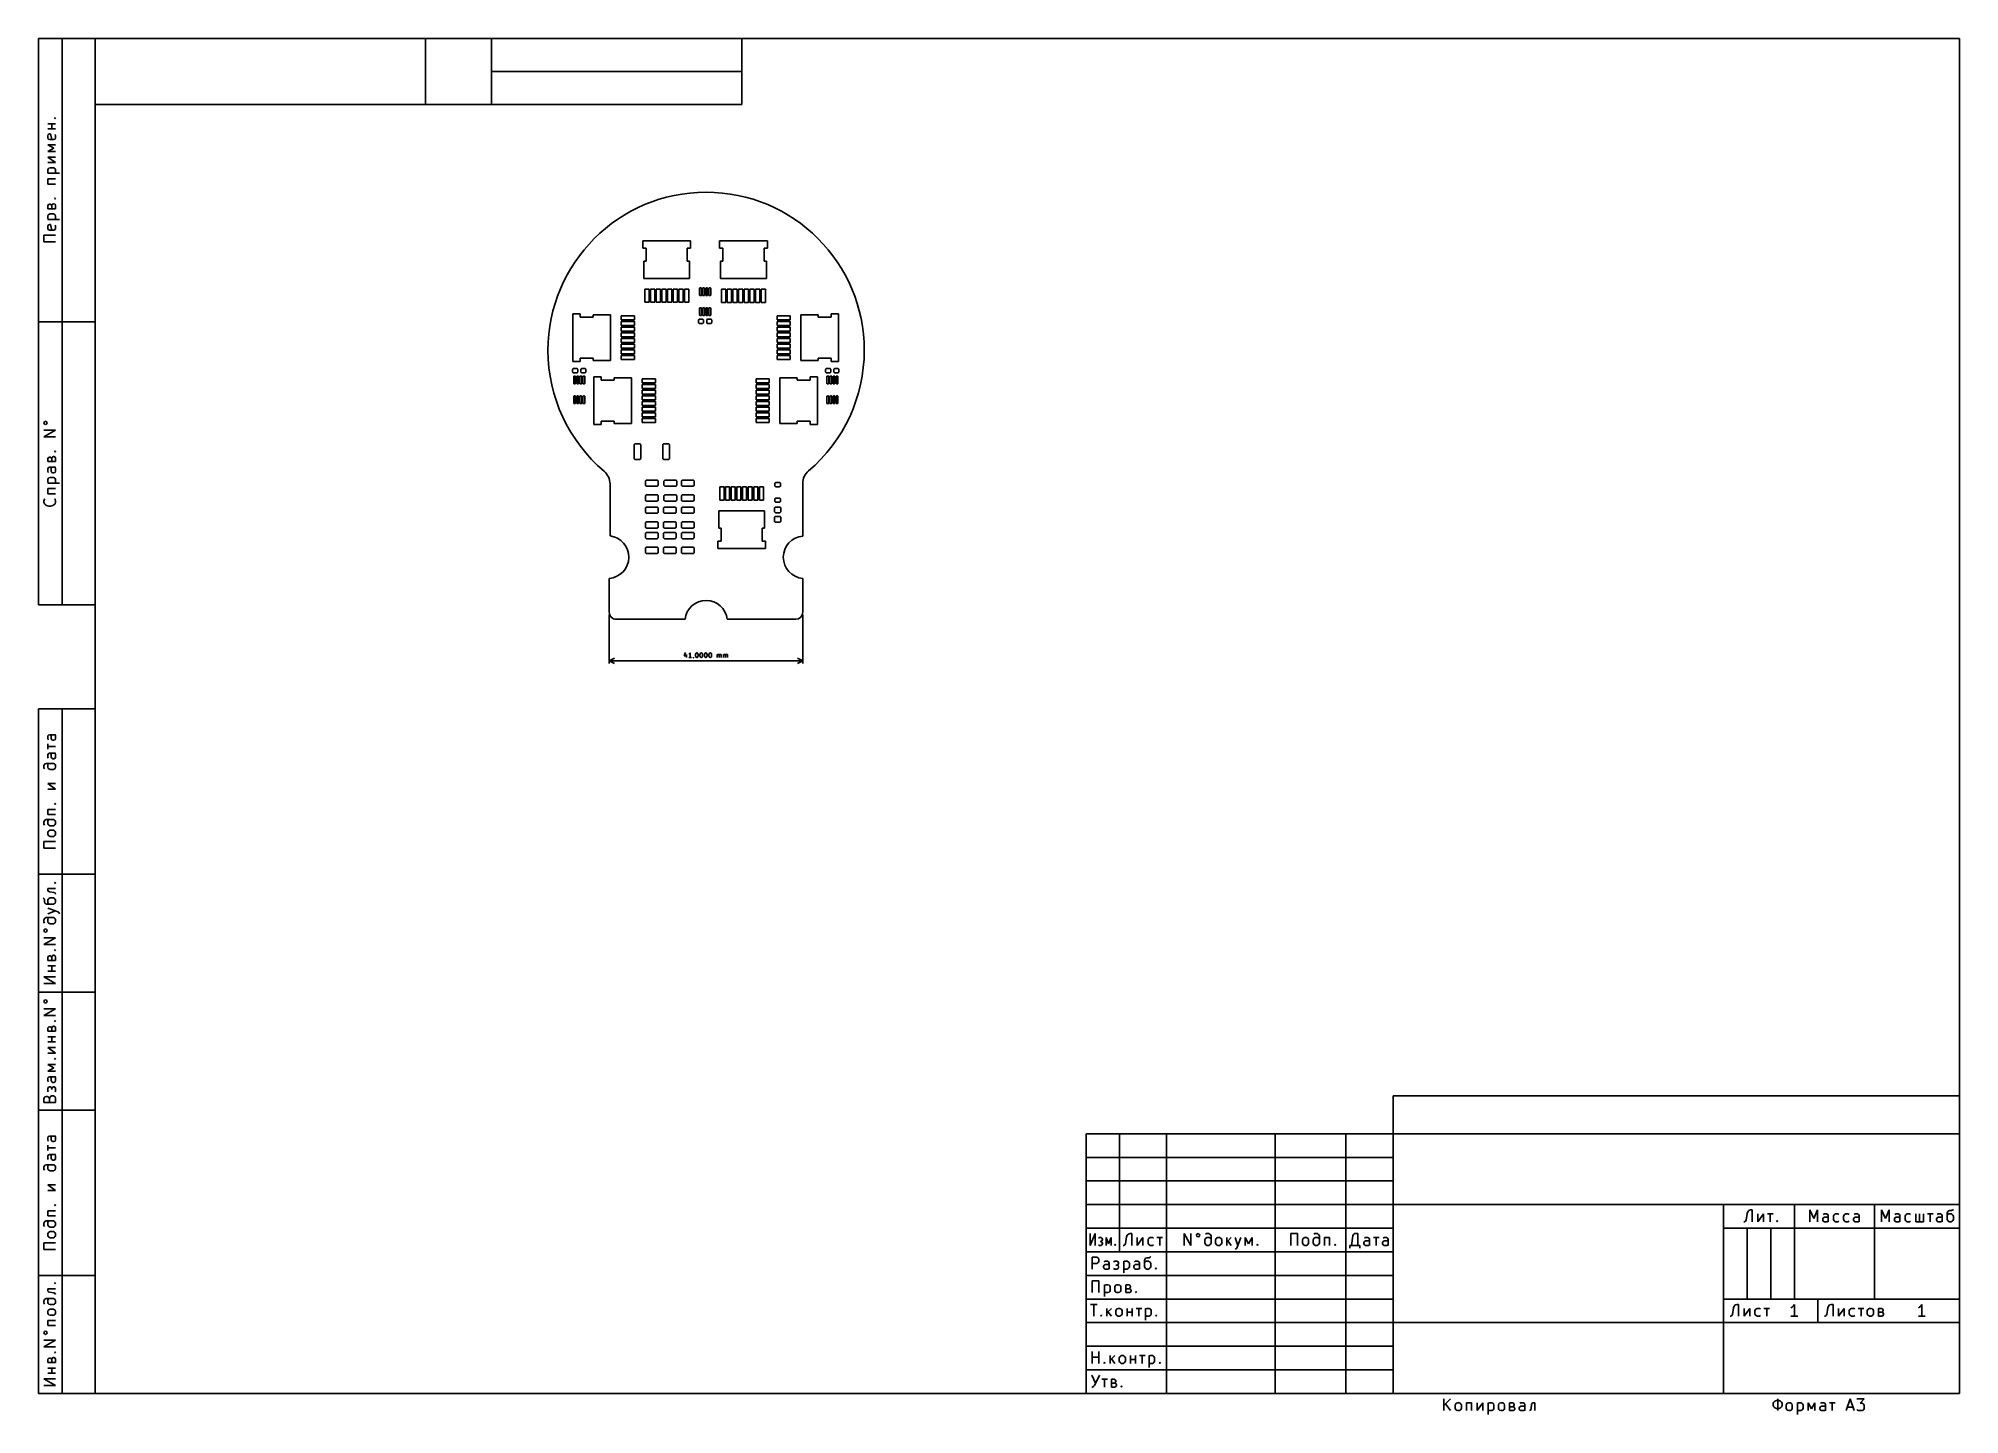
# Model space of a CAD drawing. Extents: x 8 to 415, y -296 to -5.
import ezdxf

# ---------------------------------------------------------------- set-up
doc = ezdxf.new("R2010")
doc.units = 0
doc.layers.add('BLACK', color=7, linetype='CONTINUOUS')

msp = doc.modelspace()

# ---------------------------------------------------------------- linework, layer by layer
at = {"layer": 'BLACK', "linetype": 'CONTINUOUS'}
for p, q in [((8, -5.0022), (20, -5.0022)), ((8, -5.0022), (8, -125.002)), ((13, -5.0022), (13, -125.002)), ((414.989, -5), (20, -5)), ((20, -5), (20, -292.002)), ((90, -5), (90, -19)), ((104, -5), (104, -19)), ((157, -5), (157, -19)), ((414.989, -292.002), (414.989, -5)), ((104, -12), (157, -12)), ((20, -19), (90, -19)), ((90, -19), (104, -19)), ((104, -19), (157, -19)), ((9.97688, -23.0974), (11.6435, -23.0974)), ((9.97688, -24.1689), (11.6435, -24.1689)), ((10.8102, -24.1689), (10.8102, -23.0974)), ((11.4055, -21.907), (11.5245, -21.7879)), ((11.5245, -22.026), (11.4055, -21.907)), ((11.4055, -21.907), (11.6435, -21.907)), ((11.5245, -21.7879), (11.6435, -21.907)), ((11.6435, -21.907), (11.5245, -22.026)), ((9.97688, -25.5974), (10.0959, -25.3593)), ((9.97688, -26.0736), (9.97688, -25.5974)), ((10.0959, -26.3117), (9.97688, -26.0736)), ((11.2864, -28.2165), (9.97688, -27.5022)), ((9.97688, -27.5022), (11.6435, -27.5022)), ((9.97688, -28.9308), (11.2864, -28.2165)), ((10.0959, -25.3593), (10.334, -25.2403)), ((10.334, -26.4308), (10.0959, -26.3117)), ((10.334, -25.2403), (10.5721, -25.2403)), ((11.2864, -26.4308), (10.334, -26.4308)), ((10.5721, -25.2403), (10.8102, -26.4308)), ((11.5245, -26.3117), (11.2864, -26.4308)), ((11.5245, -25.3593), (11.6435, -25.5974)), ((11.6435, -26.0736), (11.5245, -26.3117)), ((11.6435, -25.5974), (11.6435, -26.0736)), ((11.6435, -28.9308), (9.97688, -28.9308)), ((11.6435, -31.3117), (9.97688, -30.1212)), ((9.97688, -30.1212), (11.6435, -30.1212)), ((9.97688, -31.3117), (11.6435, -31.3117)), ((10.0959, -32.6212), (10.215, -32.5022)), ((10.215, -32.5022), (10.4531, -32.3832)), ((10.4531, -32.3832), (11.1674, -32.3832)), ((11.1674, -32.3832), (11.4055, -32.5022)), ((11.4055, -32.5022), (11.5245, -32.6212)), ((9.97688, -32.8593), (10.0959, -32.6212)), ((9.97688, -33.3355), (9.97688, -32.8593)), ((10.0959, -33.5736), (9.97688, -33.3355)), ((9.97688, -33.5736), (12.4769, -33.5736)), ((9.97688, -35.8355), (9.97688, -34.7641)), ((9.97688, -34.7641), (11.6435, -34.7641)), ((11.6435, -35.8355), (9.97688, -35.8355)), ((11.5245, -32.6212), (11.6435, -32.8593)), ((11.6435, -33.3355), (11.5245, -33.5736)), ((11.6435, -32.8593), (11.6435, -33.3355)), ((9.97688, -40.4784), (10.0959, -40.2403)), ((9.97688, -41.0736), (9.97688, -40.4784)), ((10.0959, -40.2403), (10.334, -40.1212)), ((10.334, -40.1212), (10.4531, -40.1212)), ((10.4531, -40.1212), (10.6912, -40.2403)), ((10.6912, -40.2403), (10.8102, -40.4784)), ((10.8102, -40.4784), (10.9293, -40.1212)), ((10.8102, -40.4784), (10.8102, -41.0736)), ((10.9293, -40.1212), (11.1674, -40.0022)), ((11.1674, -40.0022), (11.2864, -40.0022)), ((11.2864, -40.0022), (11.5245, -40.1212)), ((11.4055, -38.9308), (11.5245, -38.8117)), ((11.5245, -39.0498), (11.4055, -38.9308)), ((11.4055, -38.9308), (11.6435, -38.9308)), ((11.5245, -38.8117), (11.6435, -38.9308)), ((11.6435, -38.9308), (11.5245, -39.0498)), ((11.5245, -40.1212), (11.6435, -40.3593)), ((11.6435, -40.3593), (11.6435, -41.0736)), ((11.6435, -41.0736), (9.97688, -41.0736)), ((9.97688, -42.6212), (10.0959, -42.3832)), ((9.97688, -43.0974), (9.97688, -42.6212)), ((10.0959, -43.3355), (9.97688, -43.0974)), ((9.97688, -43.3355), (12.4769, -43.3355)), ((9.97688, -44.7641), (10.0959, -44.526)), ((9.97688, -45.2403), (9.97688, -44.7641)), ((10.0959, -42.3832), (10.215, -42.2641)), ((10.0959, -44.526), (10.334, -44.407)), ((10.215, -42.2641), (10.4531, -42.1451)), ((10.334, -44.407), (10.5721, -44.407)), ((10.4531, -42.1451), (11.1674, -42.1451)), ((10.5721, -44.407), (10.8102, -45.5974)), ((11.1674, -42.1451), (11.4055, -42.2641)), ((11.4055, -42.2641), (11.5245, -42.3832)), ((11.5245, -42.3832), (11.6435, -42.6212)), ((11.6435, -43.0974), (11.5245, -43.3355)), ((11.5245, -44.526), (11.6435, -44.7641)), ((11.6435, -42.6212), (11.6435, -43.0974)), ((11.6435, -44.7641), (11.6435, -45.2403)), ((9.14355, -48.0974), (9.14355, -46.6689)), ((9.14355, -46.6689), (11.6435, -46.6689)), ((11.6435, -48.0974), (9.14355, -48.0974)), ((10.0959, -45.4784), (9.97688, -45.2403)), ((10.334, -45.5974), (10.0959, -45.4784)), ((11.2864, -45.5974), (10.334, -45.5974)), ((11.5245, -45.4784), (11.2864, -45.5974)), ((11.6435, -45.2403), (11.5245, -45.4784)), ((136.062, -49.4132), (136.062, -47.8633)), ((136.062, -47.8633), (146.162, -47.8633)), ((146.162, -47.8633), (146.162, -49.4132)), ((152.318, -49.4322), (152.318, -47.8822)), ((152.318, -47.8822), (162.418, -47.8822)), ((162.418, -47.8822), (162.418, -49.4322)), ((136.762, -49.4132), (136.062, -49.4132)), ((136.262, -55.8633), (136.262, -52.1632)), ((136.262, -52.1632), (136.762, -52.1632)), ((136.762, -52.1632), (136.762, -49.4132)), ((146.162, -49.4132), (145.462, -49.4132)), ((145.462, -49.4132), (145.462, -52.1632)), ((145.462, -52.1632), (145.962, -52.1632)), ((145.962, -52.1632), (145.962, -55.8633)), ((153.018, -49.4322), (152.318, -49.4322)), ((152.518, -55.8822), (152.518, -52.1822)), ((152.518, -52.1822), (153.018, -52.1822)), ((153.018, -52.1822), (153.018, -49.4322)), ((162.418, -49.4322), (161.718, -49.4322)), ((161.718, -49.4322), (161.718, -52.1822)), ((161.718, -52.1822), (162.218, -52.1822)), ((162.218, -52.1822), (162.218, -55.8822)), ((145.962, -55.8633), (136.262, -55.8633)), ((162.218, -55.8822), (152.518, -55.8822)), ((136.462, -60.8882), (136.462, -58.0882)), ((136.462, -58.0882), (137.362, -58.0882)), ((137.362, -60.8882), (136.462, -60.8882)), ((137.362, -58.0882), (137.362, -60.8882)), ((137.662, -60.8882), (137.662, -58.0882)), ((137.662, -58.0882), (138.562, -58.0882)), ((138.562, -60.8882), (137.662, -60.8882)), ((138.562, -58.0882), (138.562, -60.8882)), ((138.862, -60.8882), (138.862, -58.0882)), ((138.862, -58.0882), (139.762, -58.0882)), ((139.762, -60.8882), (138.862, -60.8882)), ((139.762, -58.0882), (139.762, -60.8882)), ((140.062, -60.8882), (140.062, -58.0882)), ((140.062, -58.0882), (140.962, -58.0882)), ((140.962, -60.8882), (140.062, -60.8882)), ((140.962, -58.0882), (140.962, -60.8882)), ((141.262, -60.8882), (141.262, -58.0882)), ((141.262, -58.0882), (142.162, -58.0882)), ((142.162, -60.8882), (141.262, -60.8882)), ((142.162, -58.0882), (142.162, -60.8882)), ((142.462, -60.8882), (142.462, -58.0882)), ((142.462, -58.0882), (143.362, -58.0882)), ((143.362, -60.8882), (142.462, -60.8882)), ((143.362, -58.0882), (143.362, -60.8882)), ((143.662, -60.8882), (143.662, -58.0882)), ((143.662, -58.0882), (144.562, -58.0882)), ((144.562, -60.8882), (143.662, -60.8882)), ((144.562, -58.0882), (144.562, -60.8882)), ((144.862, -60.8882), (144.862, -58.0882)), ((144.862, -58.0882), (145.762, -58.0882)), ((145.762, -60.8882), (144.862, -60.8882)), ((145.762, -58.0882), (145.762, -60.8882)), ((148.065, -57.9382), (148.073, -57.9)), ((148.065, -59.3633), (148.065, -57.9382)), ((148.073, -59.4015), (148.065, -59.3633)), ((148.073, -57.9), (148.095, -57.8675)), ((148.095, -59.434), (148.073, -59.4015)), ((148.095, -57.8675), (148.127, -57.8459)), ((148.127, -59.4556), (148.095, -59.434)), ((148.127, -57.8459), (148.165, -57.8382)), ((148.165, -59.4632), (148.127, -59.4556)), ((148.165, -57.8382), (148.365, -57.8382)), ((148.365, -59.4632), (148.165, -59.4632)), ((148.365, -57.8382), (148.404, -57.8459)), ((148.404, -59.4556), (148.365, -59.4632)), ((148.404, -57.8459), (148.436, -57.8675)), ((148.436, -59.434), (148.404, -59.4556)), ((148.436, -57.8675), (148.458, -57.9)), ((148.458, -59.4015), (148.436, -59.434)), ((148.458, -57.9), (148.465, -57.9382)), ((148.465, -59.3633), (148.458, -59.4015)), ((148.465, -57.9382), (148.465, -59.3633)), ((148.715, -57.9382), (148.723, -57.9)), ((148.715, -59.3633), (148.715, -57.9382)), ((148.723, -59.4015), (148.715, -59.3633)), ((148.723, -57.9), (148.745, -57.8675)), ((148.745, -59.434), (148.723, -59.4015)), ((148.745, -57.8675), (148.777, -57.8459)), ((148.777, -59.4556), (148.745, -59.434)), ((148.777, -57.8459), (148.815, -57.8382)), ((148.815, -59.4632), (148.777, -59.4556)), ((148.815, -57.8382), (149.015, -57.8382)), ((149.015, -59.4632), (148.815, -59.4632)), ((149.015, -57.8382), (149.054, -57.8459)), ((149.054, -59.4556), (149.015, -59.4632)), ((149.054, -57.8459), (149.086, -57.8675)), ((149.086, -59.434), (149.054, -59.4556)), ((149.086, -57.8675), (149.108, -57.9)), ((149.108, -59.4015), (149.086, -59.434)), ((149.108, -57.9), (149.115, -57.9382)), ((149.115, -59.3633), (149.108, -59.4015)), ((149.115, -57.9382), (149.115, -59.3633)), ((149.365, -57.9382), (149.373, -57.9)), ((149.365, -59.3633), (149.365, -57.9382)), ((149.373, -59.4015), (149.365, -59.3633)), ((149.373, -57.9), (149.395, -57.8675)), ((149.395, -59.434), (149.373, -59.4015)), ((149.395, -57.8675), (149.427, -57.8459)), ((149.427, -59.4556), (149.395, -59.434)), ((149.427, -57.8459), (149.465, -57.8382)), ((149.465, -59.4632), (149.427, -59.4556)), ((149.465, -57.8382), (149.665, -57.8382)), ((149.665, -59.4632), (149.465, -59.4632)), ((149.665, -57.8382), (149.704, -57.8459)), ((149.704, -59.4556), (149.665, -59.4632)), ((149.704, -57.8459), (149.736, -57.8675)), ((149.736, -59.434), (149.704, -59.4556)), ((149.736, -57.8675), (149.758, -57.9)), ((149.758, -59.4015), (149.736, -59.434)), ((149.758, -57.9), (149.765, -57.9382)), ((149.765, -59.3633), (149.758, -59.4015)), ((149.765, -57.9382), (149.765, -59.3633)), ((150.015, -57.9382), (150.023, -57.9)), ((150.015, -59.3633), (150.015, -57.9382)), ((150.023, -59.4015), (150.015, -59.3633)), ((150.023, -57.9), (150.045, -57.8675)), ((150.045, -59.434), (150.023, -59.4015)), ((150.045, -57.8675), (150.077, -57.8459)), ((150.077, -59.4556), (150.045, -59.434)), ((150.077, -57.8459), (150.115, -57.8382)), ((150.115, -59.4632), (150.077, -59.4556)), ((150.115, -57.8382), (150.315, -57.8382)), ((150.315, -59.4632), (150.115, -59.4632)), ((150.315, -57.8382), (150.354, -57.8459)), ((150.354, -59.4556), (150.315, -59.4632)), ((150.354, -57.8459), (150.386, -57.8675)), ((150.386, -59.434), (150.354, -59.4556)), ((150.386, -57.8675), (150.408, -57.9)), ((150.408, -59.4015), (150.386, -59.434)), ((150.408, -57.9), (150.415, -57.9382)), ((150.415, -59.3633), (150.408, -59.4015)), ((150.415, -57.9382), (150.415, -59.3633)), ((152.718, -60.9072), (152.718, -58.1073)), ((152.718, -58.1073), (153.618, -58.1073)), ((153.618, -60.9072), (152.718, -60.9072)), ((153.618, -58.1073), (153.618, -60.9072)), ((153.918, -60.9072), (153.918, -58.1073)), ((153.918, -58.1073), (154.818, -58.1073)), ((154.818, -60.9072), (153.918, -60.9072)), ((154.818, -58.1073), (154.818, -60.9072)), ((155.118, -60.9072), (155.118, -58.1073)), ((155.118, -58.1073), (156.018, -58.1073)), ((156.018, -60.9072), (155.118, -60.9072)), ((156.018, -58.1073), (156.018, -60.9072)), ((156.318, -60.9072), (156.318, -58.1073)), ((156.318, -58.1073), (157.218, -58.1073)), ((157.218, -60.9072), (156.318, -60.9072)), ((157.218, -58.1073), (157.218, -60.9072)), ((157.518, -60.9072), (157.518, -58.1073)), ((157.518, -58.1073), (158.418, -58.1073)), ((158.418, -60.9072), (157.518, -60.9072)), ((158.418, -58.1073), (158.418, -60.9072)), ((158.718, -60.9072), (158.718, -58.1073)), ((158.718, -58.1073), (159.618, -58.1073)), ((159.618, -60.9072), (158.718, -60.9072)), ((159.618, -58.1073), (159.618, -60.9072)), ((159.918, -60.9072), (159.918, -58.1073)), ((159.918, -58.1073), (160.818, -58.1073)), ((160.818, -60.9072), (159.918, -60.9072)), ((160.818, -58.1073), (160.818, -60.9072)), ((161.118, -60.9072), (161.118, -58.1073)), ((161.118, -58.1073), (162.018, -58.1073)), ((162.018, -60.9072), (161.118, -60.9072)), ((162.018, -58.1073), (162.018, -60.9072)), ((8, -65.0022), (20, -65.0022)), ((121.227, -73.4333), (121.227, -63.3332)), ((121.227, -63.3332), (122.777, -63.3332)), ((122.777, -63.3332), (122.777, -64.0332)), ((122.777, -64.0332), (125.527, -64.0332)), ((125.527, -64.0332), (125.527, -63.5332)), ((125.527, -63.5332), (129.227, -63.5332)), ((129.227, -63.5332), (129.227, -73.2332)), ((131.452, -64.6333), (131.452, -63.7332)), ((131.452, -63.7332), (134.252, -63.7332)), ((134.252, -64.6333), (131.452, -64.6333)), ((131.452, -65.8332), (131.452, -64.9333)), ((131.452, -64.9333), (134.252, -64.9333)), ((134.252, -63.7332), (134.252, -64.6333)), ((134.252, -64.9333), (134.252, -65.8332)), ((147.84, -64.6702), (147.858, -64.5794)), ((147.84, -65.1452), (147.84, -64.6702)), ((147.858, -64.5794), (147.91, -64.5023)), ((147.91, -64.5023), (147.987, -64.4508)), ((147.987, -64.4508), (148.078, -64.4327)), ((148.065, -62.1632), (148.073, -62.125)), ((148.065, -63.5882), (148.065, -62.1632)), ((148.073, -63.6265), (148.065, -63.5882)), ((148.073, -62.125), (148.095, -62.0925)), ((148.095, -63.659), (148.073, -63.6265)), ((148.078, -64.4327), (148.678, -64.4327)), ((148.095, -62.0925), (148.127, -62.0709)), ((148.127, -63.6806), (148.095, -63.659)), ((148.127, -62.0709), (148.165, -62.0632)), ((148.165, -63.6882), (148.127, -63.6806)), ((148.165, -62.0632), (148.365, -62.0632)), ((148.365, -63.6882), (148.165, -63.6882)), ((148.365, -62.0632), (148.404, -62.0709)), ((148.404, -63.6806), (148.365, -63.6882)), ((148.404, -62.0709), (148.436, -62.0925)), ((148.436, -63.659), (148.404, -63.6806)), ((148.436, -62.0925), (148.458, -62.125)), ((148.458, -63.6265), (148.436, -63.659)), ((148.458, -62.125), (148.465, -62.1632)), ((148.465, -63.5882), (148.458, -63.6265)), ((148.465, -62.1632), (148.465, -63.5882)), ((148.678, -64.4327), (148.769, -64.4508)), ((148.715, -62.1632), (148.723, -62.125)), ((148.715, -63.5882), (148.715, -62.1632)), ((148.723, -63.6265), (148.715, -63.5882)), ((148.723, -62.125), (148.745, -62.0925)), ((148.745, -63.659), (148.723, -63.6265)), ((148.745, -62.0925), (148.777, -62.0709)), ((148.777, -63.6806), (148.745, -63.659)), ((148.769, -64.4508), (148.846, -64.5023)), ((148.777, -62.0709), (148.815, -62.0632)), ((148.815, -63.6882), (148.777, -63.6806)), ((148.815, -62.0632), (149.015, -62.0632)), ((149.015, -63.6882), (148.815, -63.6882)), ((148.846, -64.5023), (148.897, -64.5794)), ((148.897, -64.5794), (148.915, -64.6702)), ((148.915, -64.6702), (148.915, -65.1452)), ((149.015, -62.0632), (149.054, -62.0709)), ((149.054, -63.6806), (149.015, -63.6882)), ((149.054, -62.0709), (149.086, -62.0925)), ((149.086, -63.659), (149.054, -63.6806)), ((149.086, -62.0925), (149.108, -62.125)), ((149.108, -63.6265), (149.086, -63.659)), ((149.108, -62.125), (149.115, -62.1632)), ((149.115, -63.5882), (149.108, -63.6265)), ((149.115, -62.1632), (149.115, -63.5882)), ((149.365, -62.1632), (149.373, -62.125)), ((149.365, -63.5882), (149.365, -62.1632)), ((149.373, -63.6265), (149.365, -63.5882)), ((149.373, -62.125), (149.395, -62.0925)), ((149.395, -63.659), (149.373, -63.6265)), ((149.395, -62.0925), (149.427, -62.0709)), ((149.427, -63.6806), (149.395, -63.659)), ((149.427, -62.0709), (149.465, -62.0632)), ((149.465, -63.6882), (149.427, -63.6806)), ((149.465, -62.0632), (149.665, -62.0632)), ((149.665, -63.6882), (149.465, -63.6882)), ((149.565, -64.6702), (149.583, -64.5794)), ((149.565, -65.1452), (149.565, -64.6702)), ((149.583, -64.5794), (149.635, -64.5023)), ((149.635, -64.5023), (149.712, -64.4508)), ((149.665, -62.0632), (149.704, -62.0709)), ((149.704, -63.6806), (149.665, -63.6882)), ((149.704, -62.0709), (149.736, -62.0925)), ((149.736, -63.659), (149.704, -63.6806)), ((149.712, -64.4508), (149.803, -64.4327)), ((149.736, -62.0925), (149.758, -62.125)), ((149.758, -63.6265), (149.736, -63.659)), ((149.758, -62.125), (149.765, -62.1632)), ((149.765, -63.5882), (149.758, -63.6265)), ((149.765, -62.1632), (149.765, -63.5882)), ((149.803, -64.4327), (150.403, -64.4327)), ((150.015, -62.1632), (150.023, -62.125)), ((150.015, -63.5882), (150.015, -62.1632)), ((150.023, -63.6265), (150.015, -63.5882)), ((150.023, -62.125), (150.045, -62.0925)), ((150.045, -63.659), (150.023, -63.6265)), ((150.045, -62.0925), (150.077, -62.0709)), ((150.077, -63.6806), (150.045, -63.659)), ((150.077, -62.0709), (150.115, -62.0632)), ((150.115, -63.6882), (150.077, -63.6806)), ((150.115, -62.0632), (150.315, -62.0632)), ((150.315, -63.6882), (150.115, -63.6882)), ((150.315, -62.0632), (150.354, -62.0709)), ((150.354, -63.6806), (150.315, -63.6882)), ((150.354, -62.0709), (150.386, -62.0925)), ((150.386, -63.659), (150.354, -63.6806)), ((150.386, -62.0925), (150.408, -62.125)), ((150.408, -63.6265), (150.386, -63.659)), ((150.403, -64.4327), (150.494, -64.4508)), ((150.408, -62.125), (150.415, -62.1632)), ((150.415, -63.5882), (150.408, -63.6265)), ((150.415, -62.1632), (150.415, -63.5882)), ((150.494, -64.4508), (150.571, -64.5023)), ((150.571, -64.5023), (150.622, -64.5794)), ((150.622, -64.5794), (150.64, -64.6702)), ((150.64, -64.6702), (150.64, -65.1452)), ((164.477, -64.6333), (164.477, -63.7332)), ((164.477, -63.7332), (167.277, -63.7332)), ((167.277, -64.6333), (164.477, -64.6333)), ((164.477, -65.8332), (164.477, -64.9333)), ((164.477, -64.9333), (167.277, -64.9333)), ((167.277, -63.7332), (167.277, -64.6333)), ((167.277, -64.9333), (167.277, -65.8332)), ((169.502, -73.2332), (169.502, -63.5332)), ((169.502, -63.5332), (173.202, -63.5332)), ((173.202, -63.5332), (173.202, -64.0332)), ((173.202, -64.0332), (175.952, -64.0332)), ((175.952, -64.0332), (175.952, -63.3332)), ((175.952, -63.3332), (177.502, -63.3332)), ((177.502, -63.3332), (177.502, -73.4333)), ((134.252, -65.8332), (131.452, -65.8332)), ((131.452, -67.0332), (131.452, -66.1333)), ((131.452, -66.1333), (134.252, -66.1333)), ((134.252, -67.0332), (131.452, -67.0332)), ((131.452, -68.2332), (131.452, -67.3332)), ((131.452, -67.3332), (134.252, -67.3332)), ((134.252, -68.2332), (131.452, -68.2332)), ((131.452, -69.4333), (131.452, -68.5332)), ((131.452, -68.5332), (134.252, -68.5332)), ((134.252, -66.1333), (134.252, -67.0332)), ((134.252, -67.3332), (134.252, -68.2332)), ((134.252, -68.5332), (134.252, -69.4333)), ((147.858, -65.2361), (147.84, -65.1452)), ((147.91, -65.3132), (147.858, -65.2361)), ((147.987, -65.3647), (147.91, -65.3132)), ((148.078, -65.3828), (147.987, -65.3647)), ((148.678, -65.3828), (148.078, -65.3828)), ((148.769, -65.3647), (148.678, -65.3828)), ((148.846, -65.3132), (148.769, -65.3647)), ((148.897, -65.2361), (148.846, -65.3132)), ((148.915, -65.1452), (148.897, -65.2361)), ((149.583, -65.2361), (149.565, -65.1452)), ((149.635, -65.3132), (149.583, -65.2361)), ((149.712, -65.3647), (149.635, -65.3132)), ((149.803, -65.3828), (149.712, -65.3647)), ((150.403, -65.3828), (149.803, -65.3828)), ((150.494, -65.3647), (150.403, -65.3828)), ((150.571, -65.3132), (150.494, -65.3647)), ((150.622, -65.2361), (150.571, -65.3132)), ((150.64, -65.1452), (150.622, -65.2361)), ((167.277, -65.8332), (164.477, -65.8332)), ((164.477, -67.0332), (164.477, -66.1333)), ((164.477, -66.1333), (167.277, -66.1333)), ((167.277, -67.0332), (164.477, -67.0332)), ((164.477, -68.2332), (164.477, -67.3332)), ((164.477, -67.3332), (167.277, -67.3332)), ((167.277, -68.2332), (164.477, -68.2332)), ((164.477, -69.4333), (164.477, -68.5332)), ((164.477, -68.5332), (167.277, -68.5332)), ((167.277, -66.1333), (167.277, -67.0332)), ((167.277, -67.3332), (167.277, -68.2332)), ((167.277, -68.5332), (167.277, -69.4333)), ((125.527, -72.7332), (122.777, -72.7332)), ((122.777, -72.7332), (122.777, -73.4333)), ((125.527, -73.2332), (125.527, -72.7332)), ((129.227, -73.2332), (125.527, -73.2332)), ((134.252, -69.4333), (131.452, -69.4333)), ((131.452, -70.6333), (131.452, -69.7332)), ((131.452, -69.7332), (134.252, -69.7332)), ((134.252, -70.6333), (131.452, -70.6333)), ((131.452, -71.8332), (131.452, -70.9333)), ((131.452, -70.9333), (134.252, -70.9333)), ((134.252, -71.8332), (131.452, -71.8332)), ((131.452, -73.0332), (131.452, -72.1332)), ((131.452, -72.1332), (134.252, -72.1332)), ((134.252, -73.0332), (131.452, -73.0332)), ((134.252, -69.7332), (134.252, -70.6333)), ((134.252, -70.9333), (134.252, -71.8332)), ((134.252, -72.1332), (134.252, -73.0332)), ((167.277, -69.4333), (164.477, -69.4333)), ((164.477, -70.6333), (164.477, -69.7332)), ((164.477, -69.7332), (167.277, -69.7332)), ((167.277, -70.6333), (164.477, -70.6333)), ((164.477, -71.8332), (164.477, -70.9333)), ((164.477, -70.9333), (167.277, -70.9333)), ((167.277, -71.8332), (164.477, -71.8332)), ((164.477, -73.0332), (164.477, -72.1332)), ((164.477, -72.1332), (167.277, -72.1332)), ((167.277, -73.0332), (164.477, -73.0332)), ((167.277, -69.7332), (167.277, -70.6333)), ((167.277, -70.9333), (167.277, -71.8332)), ((167.277, -72.1332), (167.277, -73.0332)), ((173.202, -73.2332), (169.502, -73.2332)), ((175.952, -72.7332), (173.202, -72.7332)), ((173.202, -72.7332), (173.202, -73.2332)), ((175.952, -73.4333), (175.952, -72.7332)), ((121.17, -75.1307), (121.188, -75.0399)), ((121.17, -75.6058), (121.17, -75.1307)), ((121.188, -75.6966), (121.17, -75.6058)), ((121.188, -75.0399), (121.24, -74.9628)), ((121.24, -75.7737), (121.188, -75.6966)), ((122.777, -73.4333), (121.227, -73.4333)), ((121.24, -74.9628), (121.317, -74.9113)), ((121.317, -75.8252), (121.24, -75.7737)), ((121.317, -74.9113), (121.408, -74.8932)), ((121.408, -75.8432), (121.317, -75.8252)), ((121.395, -76.6072), (121.403, -76.569)), ((121.395, -78.0322), (121.395, -76.6072)), ((121.403, -76.569), (121.425, -76.5365)), ((121.408, -74.8932), (122.008, -74.8932)), ((122.008, -75.8432), (121.408, -75.8432)), ((121.425, -76.5365), (121.457, -76.5149)), ((121.457, -76.5149), (121.495, -76.5072)), ((121.495, -76.5072), (121.695, -76.5072)), ((121.695, -76.5072), (121.734, -76.5149)), ((121.734, -76.5149), (121.766, -76.5365)), ((121.766, -76.5365), (121.788, -76.569)), ((121.788, -76.569), (121.795, -76.6072)), ((121.795, -76.6072), (121.795, -78.0322)), ((122.008, -74.8932), (122.099, -74.9113)), ((122.099, -75.8252), (122.008, -75.8432)), ((122.045, -76.6072), (122.053, -76.569)), ((122.045, -78.0322), (122.045, -76.6072)), ((122.053, -76.569), (122.075, -76.5365)), ((122.075, -76.5365), (122.107, -76.5149)), ((122.099, -74.9113), (122.176, -74.9628)), ((122.176, -75.7737), (122.099, -75.8252)), ((122.107, -76.5149), (122.145, -76.5072)), ((122.145, -76.5072), (122.345, -76.5072)), ((122.176, -74.9628), (122.227, -75.0399)), ((122.227, -75.6966), (122.176, -75.7737)), ((122.227, -75.0399), (122.245, -75.1307)), ((122.245, -75.6058), (122.227, -75.6966)), ((122.245, -75.1307), (122.245, -75.6058)), ((122.345, -76.5072), (122.384, -76.5149)), ((122.384, -76.5149), (122.416, -76.5365)), ((122.416, -76.5365), (122.438, -76.569)), ((122.438, -76.569), (122.445, -76.6072)), ((122.445, -76.6072), (122.445, -78.0322)), ((122.695, -76.6072), (122.703, -76.569)), ((122.695, -78.0322), (122.695, -76.6072)), ((122.703, -76.569), (122.725, -76.5365)), ((122.725, -76.5365), (122.757, -76.5149)), ((122.757, -76.5149), (122.795, -76.5072)), ((122.795, -76.5072), (122.995, -76.5072)), ((122.895, -75.1307), (122.913, -75.0399)), ((122.895, -75.6058), (122.895, -75.1307)), ((122.913, -75.6966), (122.895, -75.6058)), ((122.913, -75.0399), (122.965, -74.9628)), ((122.965, -75.7737), (122.913, -75.6966)), ((122.965, -74.9628), (123.042, -74.9113)), ((123.042, -75.8252), (122.965, -75.7737)), ((122.995, -76.5072), (123.034, -76.5149)), ((123.034, -76.5149), (123.066, -76.5365)), ((123.042, -74.9113), (123.133, -74.8932)), ((123.133, -75.8432), (123.042, -75.8252)), ((123.066, -76.5365), (123.088, -76.569)), ((123.088, -76.569), (123.095, -76.6072)), ((123.095, -76.6072), (123.095, -78.0322)), ((123.133, -74.8932), (123.733, -74.8932)), ((123.733, -75.8432), (123.133, -75.8432)), ((123.345, -76.6072), (123.353, -76.569)), ((123.345, -78.0322), (123.345, -76.6072)), ((123.353, -76.569), (123.375, -76.5365)), ((123.375, -76.5365), (123.407, -76.5149)), ((123.407, -76.5149), (123.445, -76.5072)), ((123.445, -76.5072), (123.645, -76.5072)), ((123.645, -76.5072), (123.684, -76.5149)), ((123.684, -76.5149), (123.716, -76.5365)), ((123.716, -76.5365), (123.738, -76.569)), ((123.733, -74.8932), (123.824, -74.9113)), ((123.824, -75.8252), (123.733, -75.8432)), ((123.738, -76.569), (123.745, -76.6072)), ((123.745, -76.6072), (123.745, -78.0322)), ((123.824, -74.9113), (123.901, -74.9628)), ((123.901, -75.7737), (123.824, -75.8252)), ((123.901, -74.9628), (123.952, -75.0399)), ((123.952, -75.6966), (123.901, -75.7737)), ((123.952, -75.0399), (123.97, -75.1307)), ((123.97, -75.6058), (123.952, -75.6966)), ((123.97, -75.1307), (123.97, -75.6058)), ((125.672, -86.7682), (125.672, -76.6683)), ((125.672, -76.6683), (127.222, -76.6683)), ((127.222, -76.6683), (127.222, -77.3683)), ((129.972, -77.3683), (129.972, -76.8683)), ((129.972, -76.8683), (133.672, -76.8683)), ((133.672, -76.8683), (133.672, -86.5682)), ((135.897, -77.9682), (135.897, -77.0682)), ((135.897, -77.0682), (138.697, -77.0682)), ((138.697, -77.0682), (138.697, -77.9682)), ((160.037, -77.9682), (160.037, -77.0682)), ((160.037, -77.0682), (162.837, -77.0682)), ((162.837, -77.0682), (162.837, -77.9682)), ((165.062, -86.5682), (165.062, -76.8683)), ((165.062, -76.8683), (168.762, -76.8683)), ((168.762, -76.8683), (168.762, -77.3683)), ((171.512, -77.3683), (171.512, -76.6683)), ((171.512, -76.6683), (173.062, -76.6683)), ((173.062, -76.6683), (173.062, -86.7682)), ((174.764, -75.1307), (174.782, -75.0399)), ((174.764, -75.6058), (174.764, -75.1307)), ((174.782, -75.6966), (174.764, -75.6058)), ((174.782, -75.0399), (174.834, -74.9628)), ((174.834, -75.7737), (174.782, -75.6966)), ((174.834, -74.9628), (174.911, -74.9113)), ((174.911, -75.8252), (174.834, -75.7737)), ((174.911, -74.9113), (175.002, -74.8932)), ((175.002, -75.8432), (174.911, -75.8252)), ((175.002, -74.8932), (175.602, -74.8932)), ((175.602, -75.8432), (175.002, -75.8432)), ((175.03, -76.6072), (175.038, -76.569)), ((175.03, -78.0322), (175.03, -76.6072)), ((175.038, -76.569), (175.06, -76.5365)), ((175.06, -76.5365), (175.092, -76.5149)), ((175.092, -76.5149), (175.13, -76.5072)), ((175.13, -76.5072), (175.33, -76.5072)), ((175.33, -76.5072), (175.369, -76.5149)), ((175.369, -76.5149), (175.401, -76.5365)), ((175.401, -76.5365), (175.423, -76.569)), ((175.423, -76.569), (175.43, -76.6072)), ((175.43, -76.6072), (175.43, -78.0322)), ((175.602, -74.8932), (175.693, -74.9113)), ((175.693, -75.8252), (175.602, -75.8432)), ((175.68, -76.6072), (175.688, -76.569)), ((175.68, -78.0322), (175.68, -76.6072)), ((175.688, -76.569), (175.71, -76.5365)), ((175.693, -74.9113), (175.77, -74.9628)), ((175.77, -75.7737), (175.693, -75.8252)), ((175.71, -76.5365), (175.742, -76.5149)), ((175.742, -76.5149), (175.78, -76.5072)), ((175.77, -74.9628), (175.821, -75.0399)), ((175.821, -75.6966), (175.77, -75.7737)), ((175.78, -76.5072), (175.98, -76.5072)), ((175.821, -75.0399), (175.839, -75.1307)), ((175.839, -75.6058), (175.821, -75.6966)), ((175.839, -75.1307), (175.839, -75.6058)), ((177.502, -73.4333), (175.952, -73.4333)), ((175.98, -76.5072), (176.019, -76.5149)), ((176.019, -76.5149), (176.051, -76.5365)), ((176.051, -76.5365), (176.073, -76.569)), ((176.073, -76.569), (176.08, -76.6072)), ((176.08, -76.6072), (176.08, -78.0322)), ((176.33, -76.6072), (176.338, -76.569)), ((176.33, -78.0322), (176.33, -76.6072)), ((176.338, -76.569), (176.36, -76.5365)), ((176.36, -76.5365), (176.392, -76.5149)), ((176.392, -76.5149), (176.43, -76.5072)), ((176.43, -76.5072), (176.63, -76.5072)), ((176.489, -75.1307), (176.507, -75.0399)), ((176.489, -75.6058), (176.489, -75.1307)), ((176.507, -75.6966), (176.489, -75.6058)), ((176.507, -75.0399), (176.559, -74.9628)), ((176.559, -75.7737), (176.507, -75.6966)), ((176.559, -74.9628), (176.636, -74.9113)), ((176.636, -75.8252), (176.559, -75.7737)), ((176.63, -76.5072), (176.669, -76.5149)), ((176.636, -74.9113), (176.727, -74.8932)), ((176.727, -75.8432), (176.636, -75.8252)), ((176.669, -76.5149), (176.701, -76.5365)), ((176.701, -76.5365), (176.723, -76.569)), ((176.723, -76.569), (176.73, -76.6072)), ((176.727, -74.8932), (177.327, -74.8932)), ((177.327, -75.8432), (176.727, -75.8432)), ((176.73, -76.6072), (176.73, -78.0322)), ((176.98, -76.6072), (176.988, -76.569)), ((176.98, -78.0322), (176.98, -76.6072)), ((176.988, -76.569), (177.01, -76.5365)), ((177.01, -76.5365), (177.042, -76.5149)), ((177.042, -76.5149), (177.08, -76.5072)), ((177.08, -76.5072), (177.28, -76.5072)), ((177.28, -76.5072), (177.319, -76.5149)), ((177.319, -76.5149), (177.351, -76.5365)), ((177.327, -74.8932), (177.418, -74.9113)), ((177.418, -75.8252), (177.327, -75.8432)), ((177.351, -76.5365), (177.373, -76.569)), ((177.373, -76.569), (177.38, -76.6072)), ((177.38, -76.6072), (177.38, -78.0322)), ((177.418, -74.9113), (177.495, -74.9628)), ((177.495, -75.7737), (177.418, -75.8252)), ((177.495, -74.9628), (177.546, -75.0399)), ((177.546, -75.6966), (177.495, -75.7737)), ((177.546, -75.0399), (177.564, -75.1307)), ((177.564, -75.6058), (177.546, -75.6966)), ((177.564, -75.1307), (177.564, -75.6058)), ((121.403, -78.0705), (121.395, -78.0322)), ((121.395, -80.8323), (121.403, -80.794)), ((121.395, -82.2572), (121.395, -80.8323)), ((121.425, -78.103), (121.403, -78.0705)), ((121.403, -80.794), (121.425, -80.7615)), ((121.457, -78.1246), (121.425, -78.103)), ((121.425, -80.7615), (121.457, -80.7399)), ((121.495, -78.1322), (121.457, -78.1246)), ((121.457, -80.7399), (121.495, -80.7322)), ((121.695, -78.1322), (121.495, -78.1322)), ((121.495, -80.7322), (121.695, -80.7322)), ((121.734, -78.1246), (121.695, -78.1322)), ((121.695, -80.7322), (121.734, -80.7399)), ((121.766, -78.103), (121.734, -78.1246)), ((121.734, -80.7399), (121.766, -80.7615)), ((121.788, -78.0705), (121.766, -78.103)), ((121.766, -80.7615), (121.788, -80.794)), ((121.795, -78.0322), (121.788, -78.0705)), ((121.788, -80.794), (121.795, -80.8323)), ((121.795, -80.8323), (121.795, -82.2572)), ((122.053, -78.0705), (122.045, -78.0322)), ((122.045, -80.8323), (122.053, -80.794)), ((122.045, -82.2572), (122.045, -80.8323)), ((122.075, -78.103), (122.053, -78.0705)), ((122.053, -80.794), (122.075, -80.7615)), ((122.107, -78.1246), (122.075, -78.103)), ((122.075, -80.7615), (122.107, -80.7399)), ((122.145, -78.1322), (122.107, -78.1246)), ((122.107, -80.7399), (122.145, -80.7322)), ((122.345, -78.1322), (122.145, -78.1322)), ((122.145, -80.7322), (122.345, -80.7322)), ((122.384, -78.1246), (122.345, -78.1322)), ((122.345, -80.7322), (122.384, -80.7399)), ((122.416, -78.103), (122.384, -78.1246)), ((122.384, -80.7399), (122.416, -80.7615)), ((122.438, -78.0705), (122.416, -78.103)), ((122.416, -80.7615), (122.438, -80.794)), ((122.445, -78.0322), (122.438, -78.0705)), ((122.438, -80.794), (122.445, -80.8323)), ((122.445, -80.8323), (122.445, -82.2572)), ((122.703, -78.0705), (122.695, -78.0322)), ((122.695, -80.8323), (122.703, -80.794)), ((122.695, -82.2572), (122.695, -80.8323)), ((122.725, -78.103), (122.703, -78.0705)), ((122.703, -80.794), (122.725, -80.7615)), ((122.757, -78.1246), (122.725, -78.103)), ((122.725, -80.7615), (122.757, -80.7399)), ((122.795, -78.1322), (122.757, -78.1246)), ((122.757, -80.7399), (122.795, -80.7322)), ((122.995, -78.1322), (122.795, -78.1322)), ((122.795, -80.7322), (122.995, -80.7322)), ((123.034, -78.1246), (122.995, -78.1322)), ((122.995, -80.7322), (123.034, -80.7399)), ((123.066, -78.103), (123.034, -78.1246)), ((123.034, -80.7399), (123.066, -80.7615)), ((123.088, -78.0705), (123.066, -78.103)), ((123.066, -80.7615), (123.088, -80.794)), ((123.095, -78.0322), (123.088, -78.0705)), ((123.088, -80.794), (123.095, -80.8323)), ((123.095, -80.8323), (123.095, -82.2572)), ((123.353, -78.0705), (123.345, -78.0322)), ((123.345, -80.8323), (123.353, -80.794)), ((123.345, -82.2572), (123.345, -80.8323)), ((123.375, -78.103), (123.353, -78.0705)), ((123.353, -80.794), (123.375, -80.7615)), ((123.407, -78.1246), (123.375, -78.103)), ((123.375, -80.7615), (123.407, -80.7399)), ((123.445, -78.1322), (123.407, -78.1246)), ((123.407, -80.7399), (123.445, -80.7322)), ((123.645, -78.1322), (123.445, -78.1322)), ((123.445, -80.7322), (123.645, -80.7322)), ((123.684, -78.1246), (123.645, -78.1322)), ((123.645, -80.7322), (123.684, -80.7399)), ((123.716, -78.103), (123.684, -78.1246)), ((123.684, -80.7399), (123.716, -80.7615)), ((123.738, -78.0705), (123.716, -78.103)), ((123.716, -80.7615), (123.738, -80.794)), ((123.745, -78.0322), (123.738, -78.0705)), ((123.738, -80.794), (123.745, -80.8323)), ((123.745, -80.8323), (123.745, -82.2572)), ((127.222, -77.3683), (129.972, -77.3683)), ((138.697, -77.9682), (135.897, -77.9682)), ((135.897, -79.1683), (135.897, -78.2682)), ((135.897, -78.2682), (138.697, -78.2682)), ((138.697, -79.1683), (135.897, -79.1683)), ((135.897, -80.3683), (135.897, -79.4682)), ((135.897, -79.4682), (138.697, -79.4682)), ((138.697, -80.3683), (135.897, -80.3683)), ((135.897, -81.5682), (135.897, -80.6683)), ((135.897, -80.6683), (138.697, -80.6683)), ((138.697, -78.2682), (138.697, -79.1683)), ((138.697, -79.4682), (138.697, -80.3683)), ((138.697, -80.6683), (138.697, -81.5682)), ((162.837, -77.9682), (160.037, -77.9682)), ((160.037, -79.1683), (160.037, -78.2682)), ((160.037, -78.2682), (162.837, -78.2682)), ((162.837, -79.1683), (160.037, -79.1683)), ((160.037, -80.3683), (160.037, -79.4682)), ((160.037, -79.4682), (162.837, -79.4682)), ((162.837, -80.3683), (160.037, -80.3683)), ((160.037, -81.5682), (160.037, -80.6683)), ((160.037, -80.6683), (162.837, -80.6683)), ((162.837, -78.2682), (162.837, -79.1683)), ((162.837, -79.4682), (162.837, -80.3683)), ((162.837, -80.6683), (162.837, -81.5682)), ((168.762, -77.3683), (171.512, -77.3683)), ((175.038, -78.0705), (175.03, -78.0322)), ((175.03, -80.8323), (175.038, -80.794)), ((175.03, -82.2572), (175.03, -80.8323)), ((175.06, -78.103), (175.038, -78.0705)), ((175.038, -80.794), (175.06, -80.7615)), ((175.092, -78.1246), (175.06, -78.103)), ((175.06, -80.7615), (175.092, -80.7399)), ((175.13, -78.1322), (175.092, -78.1246)), ((175.092, -80.7399), (175.13, -80.7322)), ((175.33, -78.1322), (175.13, -78.1322)), ((175.13, -80.7322), (175.33, -80.7322)), ((175.369, -78.1246), (175.33, -78.1322)), ((175.33, -80.7322), (175.369, -80.7399)), ((175.401, -78.103), (175.369, -78.1246)), ((175.369, -80.7399), (175.401, -80.7615)), ((175.423, -78.0705), (175.401, -78.103)), ((175.401, -80.7615), (175.423, -80.794)), ((175.43, -78.0322), (175.423, -78.0705)), ((175.423, -80.794), (175.43, -80.8323)), ((175.43, -80.8323), (175.43, -82.2572)), ((175.688, -78.0705), (175.68, -78.0322)), ((175.68, -80.8323), (175.688, -80.794)), ((175.68, -82.2572), (175.68, -80.8323)), ((175.71, -78.103), (175.688, -78.0705)), ((175.688, -80.794), (175.71, -80.7615)), ((175.742, -78.1246), (175.71, -78.103)), ((175.71, -80.7615), (175.742, -80.7399)), ((175.78, -78.1322), (175.742, -78.1246)), ((175.742, -80.7399), (175.78, -80.7322)), ((175.98, -78.1322), (175.78, -78.1322)), ((175.78, -80.7322), (175.98, -80.7322)), ((176.019, -78.1246), (175.98, -78.1322)), ((175.98, -80.7322), (176.019, -80.7399)), ((176.051, -78.103), (176.019, -78.1246)), ((176.019, -80.7399), (176.051, -80.7615)), ((176.073, -78.0705), (176.051, -78.103)), ((176.051, -80.7615), (176.073, -80.794)), ((176.08, -78.0322), (176.073, -78.0705)), ((176.073, -80.794), (176.08, -80.8323)), ((176.08, -80.8323), (176.08, -82.2572)), ((176.338, -78.0705), (176.33, -78.0322)), ((176.33, -80.8323), (176.338, -80.794)), ((176.33, -82.2572), (176.33, -80.8323)), ((176.36, -78.103), (176.338, -78.0705)), ((176.338, -80.794), (176.36, -80.7615)), ((176.392, -78.1246), (176.36, -78.103)), ((176.36, -80.7615), (176.392, -80.7399)), ((176.43, -78.1322), (176.392, -78.1246)), ((176.392, -80.7399), (176.43, -80.7322)), ((176.63, -78.1322), (176.43, -78.1322)), ((176.43, -80.7322), (176.63, -80.7322)), ((176.669, -78.1246), (176.63, -78.1322)), ((176.63, -80.7322), (176.669, -80.7399)), ((176.701, -78.103), (176.669, -78.1246)), ((176.669, -80.7399), (176.701, -80.7615)), ((176.723, -78.0705), (176.701, -78.103)), ((176.701, -80.7615), (176.723, -80.794)), ((176.73, -78.0322), (176.723, -78.0705)), ((176.723, -80.794), (176.73, -80.8323)), ((176.73, -80.8323), (176.73, -82.2572)), ((176.988, -78.0705), (176.98, -78.0322)), ((176.98, -80.8323), (176.988, -80.794)), ((176.98, -82.2572), (176.98, -80.8323)), ((177.01, -78.103), (176.988, -78.0705)), ((176.988, -80.794), (177.01, -80.7615)), ((177.042, -78.1246), (177.01, -78.103)), ((177.01, -80.7615), (177.042, -80.7399)), ((177.08, -78.1322), (177.042, -78.1246)), ((177.042, -80.7399), (177.08, -80.7322)), ((177.28, -78.1322), (177.08, -78.1322)), ((177.08, -80.7322), (177.28, -80.7322)), ((177.319, -78.1246), (177.28, -78.1322)), ((177.28, -80.7322), (177.319, -80.7399)), ((177.351, -78.103), (177.319, -78.1246)), ((177.319, -80.7399), (177.351, -80.7615)), ((177.373, -78.0705), (177.351, -78.103)), ((177.351, -80.7615), (177.373, -80.794)), ((177.38, -78.0322), (177.373, -78.0705)), ((177.373, -80.794), (177.38, -80.8323)), ((177.38, -80.8323), (177.38, -82.2572)), ((121.403, -82.2955), (121.395, -82.2572)), ((121.425, -82.328), (121.403, -82.2955)), ((121.457, -82.3496), (121.425, -82.328)), ((121.495, -82.3572), (121.457, -82.3496)), ((121.695, -82.3572), (121.495, -82.3572)), ((121.734, -82.3496), (121.695, -82.3572)), ((121.766, -82.328), (121.734, -82.3496)), ((121.788, -82.2955), (121.766, -82.328)), ((121.795, -82.2572), (121.788, -82.2955)), ((122.053, -82.2955), (122.045, -82.2572)), ((122.075, -82.328), (122.053, -82.2955)), ((122.107, -82.3496), (122.075, -82.328)), ((122.145, -82.3572), (122.107, -82.3496)), ((122.345, -82.3572), (122.145, -82.3572)), ((122.384, -82.3496), (122.345, -82.3572)), ((122.416, -82.328), (122.384, -82.3496)), ((122.438, -82.2955), (122.416, -82.328)), ((122.445, -82.2572), (122.438, -82.2955)), ((122.703, -82.2955), (122.695, -82.2572)), ((122.725, -82.328), (122.703, -82.2955)), ((122.757, -82.3496), (122.725, -82.328)), ((122.795, -82.3572), (122.757, -82.3496)), ((122.995, -82.3572), (122.795, -82.3572)), ((123.034, -82.3496), (122.995, -82.3572)), ((123.066, -82.328), (123.034, -82.3496)), ((123.088, -82.2955), (123.066, -82.328)), ((123.095, -82.2572), (123.088, -82.2955)), ((123.353, -82.2955), (123.345, -82.2572)), ((123.375, -82.328), (123.353, -82.2955)), ((123.407, -82.3496), (123.375, -82.328)), ((123.445, -82.3572), (123.407, -82.3496)), ((123.645, -82.3572), (123.445, -82.3572)), ((123.684, -82.3496), (123.645, -82.3572)), ((123.716, -82.328), (123.684, -82.3496)), ((123.738, -82.2955), (123.716, -82.328)), ((123.745, -82.2572), (123.738, -82.2955)), ((138.697, -81.5682), (135.897, -81.5682)), ((135.897, -82.7682), (135.897, -81.8683)), ((135.897, -81.8683), (138.697, -81.8683)), ((138.697, -82.7682), (135.897, -82.7682)), ((135.897, -83.9682), (135.897, -83.0682)), ((135.897, -83.0682), (138.697, -83.0682)), ((138.697, -83.9682), (135.897, -83.9682)), ((135.897, -85.1683), (135.897, -84.2682)), ((135.897, -84.2682), (138.697, -84.2682)), ((138.697, -85.1683), (135.897, -85.1683)), ((138.697, -81.8683), (138.697, -82.7682)), ((138.697, -83.0682), (138.697, -83.9682)), ((138.697, -84.2682), (138.697, -85.1683)), ((162.837, -81.5682), (160.037, -81.5682)), ((160.037, -82.7682), (160.037, -81.8683)), ((160.037, -81.8683), (162.837, -81.8683)), ((162.837, -82.7682), (160.037, -82.7682)), ((160.037, -83.9682), (160.037, -83.0682)), ((160.037, -83.0682), (162.837, -83.0682)), ((162.837, -83.9682), (160.037, -83.9682)), ((160.037, -85.1683), (160.037, -84.2682)), ((160.037, -84.2682), (162.837, -84.2682)), ((162.837, -85.1683), (160.037, -85.1683)), ((162.837, -81.8683), (162.837, -82.7682)), ((162.837, -83.0682), (162.837, -83.9682)), ((162.837, -84.2682), (162.837, -85.1683)), ((175.038, -82.2955), (175.03, -82.2572)), ((175.06, -82.328), (175.038, -82.2955)), ((175.092, -82.3496), (175.06, -82.328)), ((175.13, -82.3572), (175.092, -82.3496)), ((175.33, -82.3572), (175.13, -82.3572)), ((175.369, -82.3496), (175.33, -82.3572)), ((175.401, -82.328), (175.369, -82.3496)), ((175.423, -82.2955), (175.401, -82.328)), ((175.43, -82.2572), (175.423, -82.2955)), ((175.688, -82.2955), (175.68, -82.2572)), ((175.71, -82.328), (175.688, -82.2955)), ((175.742, -82.3496), (175.71, -82.328)), ((175.78, -82.3572), (175.742, -82.3496)), ((175.98, -82.3572), (175.78, -82.3572)), ((176.019, -82.3496), (175.98, -82.3572)), ((176.051, -82.328), (176.019, -82.3496)), ((176.073, -82.2955), (176.051, -82.328)), ((176.08, -82.2572), (176.073, -82.2955)), ((176.338, -82.2955), (176.33, -82.2572)), ((176.36, -82.328), (176.338, -82.2955)), ((176.392, -82.3496), (176.36, -82.328)), ((176.43, -82.3572), (176.392, -82.3496)), ((176.63, -82.3572), (176.43, -82.3572)), ((176.669, -82.3496), (176.63, -82.3572)), ((176.701, -82.328), (176.669, -82.3496)), ((176.723, -82.2955), (176.701, -82.328)), ((176.73, -82.2572), (176.723, -82.2955)), ((176.988, -82.2955), (176.98, -82.2572)), ((177.01, -82.328), (176.988, -82.2955)), ((177.042, -82.3496), (177.01, -82.328)), ((177.08, -82.3572), (177.042, -82.3496)), ((177.28, -82.3572), (177.08, -82.3572)), ((177.319, -82.3496), (177.28, -82.3572)), ((177.351, -82.328), (177.319, -82.3496)), ((177.373, -82.2955), (177.351, -82.328)), ((177.38, -82.2572), (177.373, -82.2955)), ((9.26259, -86.1927), (9.14355, -86.4308)), ((9.14355, -86.4308), (9.26259, -86.6689)), ((9.14355, -89.407), (11.6435, -87.9784)), ((11.6435, -87.9784), (9.14355, -87.9784)), ((11.6435, -89.407), (9.14355, -89.407)), ((9.50069, -86.0736), (9.26259, -86.1927)), ((9.26259, -86.6689), (9.50069, -86.7879)), ((9.73879, -86.1927), (9.50069, -86.0736)), ((9.50069, -86.7879), (9.73879, -86.6689)), ((9.85783, -86.4308), (9.73879, -86.1927)), ((9.73879, -86.6689), (9.85783, -86.4308)), ((127.222, -86.7682), (125.672, -86.7682)), ((129.972, -86.0682), (127.222, -86.0682)), ((127.222, -86.0682), (127.222, -86.7682)), ((129.972, -86.5682), (129.972, -86.0682)), ((133.672, -86.5682), (129.972, -86.5682)), ((135.897, -86.3682), (135.897, -85.4682)), ((135.897, -85.4682), (138.697, -85.4682)), ((138.697, -86.3682), (135.897, -86.3682)), ((138.697, -85.4682), (138.697, -86.3682)), ((160.037, -86.3682), (160.037, -85.4682)), ((160.037, -85.4682), (162.837, -85.4682)), ((162.837, -86.3682), (160.037, -86.3682)), ((162.837, -85.4682), (162.837, -86.3682)), ((168.762, -86.5682), (165.062, -86.5682)), ((171.512, -86.0682), (168.762, -86.0682)), ((168.762, -86.0682), (168.762, -86.5682)), ((171.512, -86.7682), (171.512, -86.0682)), ((173.062, -86.7682), (171.512, -86.7682)), ((10.9293, -93.6927), (11.1674, -93.5736)), ((11.1674, -93.5736), (11.2864, -93.5736)), ((11.2864, -93.5736), (11.5245, -93.6927)), ((11.4055, -92.5022), (11.5245, -92.3832)), ((11.5245, -92.6212), (11.4055, -92.5022)), ((11.4055, -92.5022), (11.6435, -92.5022)), ((11.5245, -92.3832), (11.6435, -92.5022)), ((11.6435, -92.5022), (11.5245, -92.6212)), ((134.187, -91.0882), (134.206, -90.9926)), ((134.187, -93.9382), (134.187, -91.0882)), ((134.206, -90.9926), (134.26, -90.9115)), ((134.26, -90.9115), (134.342, -90.8573)), ((134.342, -90.8573), (134.437, -90.8383)), ((134.437, -90.8383), (135.337, -90.8383)), ((135.337, -90.8383), (135.433, -90.8573)), ((135.433, -90.8573), (135.514, -90.9115)), ((135.514, -90.9115), (135.568, -90.9926)), ((135.568, -90.9926), (135.587, -91.0883)), ((135.587, -91.0883), (135.587, -93.9383)), ((140.287, -91.0882), (140.306, -90.9926)), ((140.287, -93.9382), (140.287, -91.0882)), ((140.306, -90.9926), (140.36, -90.9115)), ((140.36, -90.9115), (140.442, -90.8573)), ((140.442, -90.8573), (140.537, -90.8383)), ((140.537, -90.8383), (141.437, -90.8383)), ((141.437, -90.8383), (141.533, -90.8573)), ((141.533, -90.8573), (141.614, -90.9115)), ((141.614, -90.9115), (141.668, -90.9926)), ((141.668, -90.9926), (141.687, -91.0883)), ((141.687, -91.0883), (141.687, -93.9383)), ((9.97688, -94.0498), (10.0959, -93.8117)), ((9.97688, -94.6451), (9.97688, -94.0498)), ((11.6435, -94.6451), (9.97688, -94.6451)), ((10.0959, -95.9546), (9.97688, -96.1927)), ((9.97688, -96.1927), (9.97688, -96.6689)), ((9.97688, -96.6689), (10.0959, -96.907)), ((10.0959, -93.8117), (10.334, -93.6927)), ((10.334, -95.8355), (10.0959, -95.9546)), ((10.334, -93.6927), (10.4531, -93.6927)), ((11.6435, -95.8355), (10.334, -95.8355)), ((10.4531, -93.6927), (10.6912, -93.8117)), ((10.6912, -96.0736), (10.5721, -95.8355)), ((10.6912, -93.8117), (10.8102, -94.0498)), ((10.6912, -96.6689), (10.6912, -96.0736)), ((10.8102, -96.907), (10.6912, -96.6689)), ((10.8102, -94.0498), (10.9293, -93.6927)), ((10.8102, -94.0498), (10.8102, -94.6451)), ((11.0483, -97.026), (10.8102, -96.907)), ((11.2864, -97.026), (11.0483, -97.026)), ((11.5245, -96.907), (11.2864, -97.026)), ((11.5245, -93.6927), (11.6435, -93.9308)), ((11.5245, -95.8355), (11.6435, -96.0736)), ((11.6435, -96.6689), (11.5245, -96.907)), ((11.6435, -93.9308), (11.6435, -94.6451)), ((11.6435, -96.0736), (11.6435, -96.6689)), ((134.206, -94.0339), (134.187, -93.9382)), ((134.26, -94.115), (134.206, -94.0339)), ((134.342, -94.1692), (134.26, -94.115)), ((134.437, -94.1882), (134.342, -94.1692)), ((135.337, -94.1882), (134.437, -94.1882)), ((135.433, -94.1692), (135.337, -94.1882)), ((135.514, -94.115), (135.433, -94.1692)), ((135.568, -94.0339), (135.514, -94.115)), ((135.587, -93.9383), (135.568, -94.0339)), ((140.306, -94.0339), (140.287, -93.9382)), ((140.36, -94.115), (140.306, -94.0339)), ((140.442, -94.1692), (140.36, -94.115)), ((140.537, -94.1882), (140.442, -94.1692)), ((141.437, -94.1882), (140.537, -94.1882)), ((141.533, -94.1692), (141.437, -94.1882)), ((141.614, -94.115), (141.533, -94.1692)), ((141.668, -94.0339), (141.614, -94.115)), ((141.687, -93.9383), (141.668, -94.0339)), ((9.97688, -98.4546), (10.0959, -98.2165)), ((9.97688, -98.9308), (9.97688, -98.4546)), ((10.0959, -99.1689), (9.97688, -98.9308)), ((9.97688, -99.1689), (12.4769, -99.1689)), ((9.97688, -101.431), (9.97688, -100.359)), ((9.97688, -100.359), (11.6435, -100.359)), ((11.6435, -101.431), (9.97688, -101.431)), ((10.0959, -98.2165), (10.215, -98.0974)), ((10.215, -98.0974), (10.4531, -97.9784)), ((10.4531, -97.9784), (11.1674, -97.9784)), ((11.1674, -97.9784), (11.4055, -98.0974)), ((11.4055, -98.0974), (11.5245, -98.2165)), ((11.5245, -98.2165), (11.6435, -98.4546)), ((11.6435, -98.9308), (11.5245, -99.1689)), ((11.6435, -98.4546), (11.6435, -98.9308)), ((129.09, -99.3566), (129.09, -110.376)), ((136.587, -98.7933), (136.606, -98.6976)), ((136.587, -99.6182), (136.587, -98.7933)), ((136.606, -99.7139), (136.587, -99.6182)), ((136.606, -98.6976), (136.66, -98.6165)), ((136.66, -99.795), (136.606, -99.7139)), ((136.606, -101.823), (136.66, -101.741)), ((136.66, -98.6165), (136.742, -98.5623)), ((136.742, -99.8492), (136.66, -99.795)), ((136.66, -101.741), (136.742, -101.687)), ((136.742, -98.5623), (136.837, -98.5433)), ((136.837, -99.8682), (136.742, -99.8492)), ((136.742, -101.687), (136.837, -101.668)), ((136.837, -98.5433), (139.037, -98.5433)), ((139.037, -99.8682), (136.837, -99.8682)), ((136.837, -101.668), (139.037, -101.668)), ((139.037, -98.5433), (139.133, -98.5623)), ((139.133, -99.8492), (139.037, -99.8682)), ((139.037, -101.668), (139.133, -101.687)), ((139.133, -98.5623), (139.214, -98.6165)), ((139.214, -99.795), (139.133, -99.8492)), ((139.133, -101.687), (139.214, -101.741)), ((139.214, -98.6165), (139.268, -98.6976)), ((139.268, -99.7139), (139.214, -99.795)), ((139.214, -101.741), (139.268, -101.823)), ((139.268, -98.6976), (139.287, -98.7933)), ((139.287, -99.6182), (139.268, -99.7139)), ((139.287, -98.7933), (139.287, -99.6182)), ((140.524, -98.7933), (140.543, -98.6976)), ((140.524, -99.6182), (140.524, -98.7933)), ((140.543, -99.7139), (140.524, -99.6182)), ((140.543, -98.6976), (140.597, -98.6165)), ((140.597, -99.795), (140.543, -99.7139)), ((140.543, -101.823), (140.597, -101.741)), ((140.597, -98.6165), (140.679, -98.5623)), ((140.679, -99.8492), (140.597, -99.795)), ((140.597, -101.741), (140.679, -101.687)), ((140.679, -98.5623), (140.774, -98.5433)), ((140.774, -99.8682), (140.679, -99.8492)), ((140.679, -101.687), (140.774, -101.668)), ((140.774, -98.5433), (142.974, -98.5433)), ((142.974, -99.8682), (140.774, -99.8682)), ((140.774, -101.668), (142.974, -101.668)), ((142.974, -98.5433), (143.07, -98.5623)), ((143.07, -99.8492), (142.974, -99.8682)), ((142.974, -101.668), (143.07, -101.687)), ((143.07, -98.5623), (143.151, -98.6165)), ((143.151, -99.795), (143.07, -99.8492)), ((143.07, -101.687), (143.151, -101.741)), ((143.151, -98.6165), (143.205, -98.6976)), ((143.205, -99.7139), (143.151, -99.795)), ((143.151, -101.741), (143.205, -101.823)), ((143.205, -98.6976), (143.224, -98.7933)), ((143.224, -99.6182), (143.205, -99.7139)), ((143.224, -98.7933), (143.224, -99.6182)), ((144.207, -98.7933), (144.226, -98.6976)), ((144.207, -99.6182), (144.207, -98.7933)), ((144.226, -99.7139), (144.207, -99.6182)), ((144.226, -98.6976), (144.28, -98.6165)), ((144.28, -99.795), (144.226, -99.7139)), ((144.226, -101.823), (144.28, -101.741)), ((144.28, -98.6165), (144.362, -98.5623)), ((144.362, -99.8492), (144.28, -99.795)), ((144.28, -101.741), (144.362, -101.687)), ((144.362, -98.5623), (144.457, -98.5433)), ((144.457, -99.8682), (144.362, -99.8492)), ((144.362, -101.687), (144.457, -101.668)), ((144.457, -98.5433), (146.657, -98.5433)), ((146.657, -99.8682), (144.457, -99.8682)), ((144.457, -101.668), (146.657, -101.668)), ((146.657, -98.5433), (146.753, -98.5623)), ((146.753, -99.8492), (146.657, -99.8682)), ((146.657, -101.668), (146.753, -101.687)), ((146.753, -98.5623), (146.834, -98.6165)), ((146.834, -99.795), (146.753, -99.8492)), ((146.753, -101.687), (146.834, -101.741)), ((146.834, -98.6165), (146.888, -98.6976)), ((146.888, -99.7139), (146.834, -99.795)), ((146.834, -101.741), (146.888, -101.823)), ((146.888, -98.6976), (146.907, -98.7933)), ((146.907, -99.6182), (146.888, -99.7139)), ((146.907, -98.7933), (146.907, -99.6182)), ((152.337, -102.808), (152.337, -100.008)), ((152.337, -100.008), (153.237, -100.008)), ((153.237, -100.008), (153.237, -102.808)), ((153.537, -102.808), (153.537, -100.008)), ((153.537, -100.008), (154.437, -100.008)), ((154.437, -100.008), (154.437, -102.808)), ((154.737, -102.808), (154.737, -100.008)), ((154.737, -100.008), (155.637, -100.008)), ((155.637, -100.008), (155.637, -102.808)), ((155.937, -102.808), (155.937, -100.008)), ((155.937, -100.008), (156.837, -100.008)), ((156.837, -100.008), (156.837, -102.808)), ((157.137, -102.808), (157.137, -100.008)), ((157.137, -100.008), (158.037, -100.008)), ((158.037, -100.008), (158.037, -102.808)), ((158.337, -102.808), (158.337, -100.008)), ((158.337, -100.008), (159.237, -100.008)), ((159.237, -100.008), (159.237, -102.808)), ((159.537, -102.808), (159.537, -100.008)), ((159.537, -100.008), (160.437, -100.008)), ((160.437, -100.008), (160.437, -102.808)), ((160.737, -102.808), (160.737, -100.008)), ((160.737, -100.008), (161.637, -100.008)), ((161.637, -100.008), (161.637, -102.808)), ((164.007, -99.2732), (164.024, -99.1871)), ((164.007, -99.7232), (164.007, -99.2732)), ((164.024, -99.8094), (164.007, -99.7232)), ((164.024, -99.1871), (164.073, -99.1142)), ((164.073, -99.8823), (164.024, -99.8094)), ((164.073, -99.1142), (164.146, -99.0654)), ((164.146, -99.9311), (164.073, -99.8823)), ((164.146, -99.0654), (164.232, -99.0482)), ((164.232, -99.9483), (164.146, -99.9311)), ((164.232, -99.0482), (164.982, -99.0482)), ((164.982, -99.9483), (164.232, -99.9483)), ((164.982, -99.0482), (165.068, -99.0654)), ((165.068, -99.9311), (164.982, -99.9483)), ((165.068, -99.0654), (165.141, -99.1142)), ((165.141, -99.8823), (165.068, -99.9311)), ((165.141, -99.1142), (165.19, -99.1871)), ((165.19, -99.8094), (165.141, -99.8823)), ((165.19, -99.1871), (165.207, -99.2732)), ((165.207, -99.7232), (165.19, -99.8094)), ((165.207, -99.2732), (165.207, -99.7232)), ((169.927, -99.2545), (169.927, -110.391)), ((9.14355, -102.978), (9.26259, -102.621)), ((9.14355, -103.216), (9.14355, -102.978)), ((9.26259, -103.574), (9.14355, -103.216)), ((9.26259, -102.621), (9.38164, -102.502)), ((9.50069, -103.812), (9.26259, -103.574)), ((9.73879, -103.931), (9.50069, -103.812)), ((10.215, -104.05), (9.73879, -103.931)), ((10.5721, -104.05), (10.215, -104.05)), ((11.0483, -103.931), (10.5721, -104.05)), ((11.2864, -103.812), (11.0483, -103.931)), ((11.5245, -103.574), (11.2864, -103.812)), ((11.4055, -102.502), (11.5245, -102.621)), ((11.5245, -102.621), (11.6435, -102.978)), ((11.6435, -103.216), (11.5245, -103.574)), ((11.6435, -102.978), (11.6435, -103.216)), ((136.587, -101.918), (136.606, -101.823)), ((136.587, -102.743), (136.587, -101.918)), ((136.606, -102.839), (136.587, -102.743)), ((136.587, -104.508), (136.606, -104.413)), ((136.587, -105.333), (136.587, -104.508)), ((136.606, -105.429), (136.587, -105.333)), ((136.66, -102.92), (136.606, -102.839)), ((136.606, -104.413), (136.66, -104.331)), ((136.66, -105.51), (136.606, -105.429)), ((136.742, -102.974), (136.66, -102.92)), ((136.66, -104.331), (136.742, -104.277)), ((136.742, -105.564), (136.66, -105.51)), ((136.837, -102.993), (136.742, -102.974)), ((136.742, -104.277), (136.837, -104.258)), ((136.837, -105.583), (136.742, -105.564)), ((139.037, -102.993), (136.837, -102.993)), ((136.837, -104.258), (139.037, -104.258)), ((139.037, -105.583), (136.837, -105.583)), ((139.133, -102.974), (139.037, -102.993)), ((139.037, -104.258), (139.133, -104.277)), ((139.133, -105.564), (139.037, -105.583)), ((139.214, -102.92), (139.133, -102.974)), ((139.133, -104.277), (139.214, -104.331)), ((139.214, -105.51), (139.133, -105.564)), ((139.268, -102.839), (139.214, -102.92)), ((139.214, -104.331), (139.268, -104.413)), ((139.268, -105.429), (139.214, -105.51)), ((139.268, -101.823), (139.287, -101.918)), ((139.287, -102.743), (139.268, -102.839)), ((139.268, -104.413), (139.287, -104.508)), ((139.287, -105.333), (139.268, -105.429)), ((139.287, -101.918), (139.287, -102.743)), ((139.287, -104.508), (139.287, -105.333)), ((140.397, -104.508), (140.416, -104.413)), ((140.397, -105.333), (140.397, -104.508)), ((140.416, -105.429), (140.397, -105.333)), ((140.416, -104.413), (140.47, -104.331)), ((140.47, -105.51), (140.416, -105.429)), ((140.47, -104.331), (140.552, -104.277)), ((140.552, -105.564), (140.47, -105.51)), ((140.524, -101.918), (140.543, -101.823)), ((140.524, -102.743), (140.524, -101.918)), ((140.543, -102.839), (140.524, -102.743)), ((140.597, -102.92), (140.543, -102.839)), ((140.552, -104.277), (140.647, -104.258)), ((140.647, -105.583), (140.552, -105.564)), ((140.679, -102.974), (140.597, -102.92)), ((140.647, -104.258), (142.847, -104.258)), ((142.847, -105.583), (140.647, -105.583)), ((140.774, -102.993), (140.679, -102.974)), ((142.974, -102.993), (140.774, -102.993)), ((142.847, -104.258), (142.943, -104.277)), ((142.943, -105.564), (142.847, -105.583)), ((142.943, -104.277), (143.024, -104.331)), ((143.024, -105.51), (142.943, -105.564)), ((143.07, -102.974), (142.974, -102.993)), ((143.024, -104.331), (143.078, -104.413)), ((143.078, -105.429), (143.024, -105.51)), ((143.151, -102.92), (143.07, -102.974)), ((143.078, -104.413), (143.097, -104.508)), ((143.097, -105.333), (143.078, -105.429)), ((143.097, -104.508), (143.097, -105.333)), ((143.205, -102.839), (143.151, -102.92)), ((143.205, -101.823), (143.224, -101.918)), ((143.224, -102.743), (143.205, -102.839)), ((143.224, -101.918), (143.224, -102.743)), ((144.207, -101.918), (144.226, -101.823)), ((144.207, -102.743), (144.207, -101.918)), ((144.226, -102.839), (144.207, -102.743)), ((144.207, -104.508), (144.226, -104.413)), ((144.207, -105.333), (144.207, -104.508)), ((144.226, -105.429), (144.207, -105.333)), ((144.28, -102.92), (144.226, -102.839)), ((144.226, -104.413), (144.28, -104.331)), ((144.28, -105.51), (144.226, -105.429)), ((144.362, -102.974), (144.28, -102.92)), ((144.28, -104.331), (144.362, -104.277)), ((144.362, -105.564), (144.28, -105.51)), ((144.457, -102.993), (144.362, -102.974)), ((144.362, -104.277), (144.457, -104.258)), ((144.457, -105.583), (144.362, -105.564)), ((146.657, -102.993), (144.457, -102.993)), ((144.457, -104.258), (146.657, -104.258)), ((146.657, -105.583), (144.457, -105.583)), ((146.753, -102.974), (146.657, -102.993)), ((146.657, -104.258), (146.753, -104.277)), ((146.753, -105.564), (146.657, -105.583)), ((146.834, -102.92), (146.753, -102.974)), ((146.753, -104.277), (146.834, -104.331)), ((146.834, -105.51), (146.753, -105.564)), ((146.888, -102.839), (146.834, -102.92)), ((146.834, -104.331), (146.888, -104.413)), ((146.888, -105.429), (146.834, -105.51)), ((146.888, -101.823), (146.907, -101.918)), ((146.907, -102.743), (146.888, -102.839)), ((146.888, -104.413), (146.907, -104.508)), ((146.907, -105.333), (146.888, -105.429)), ((146.907, -101.918), (146.907, -102.743)), ((146.907, -104.508), (146.907, -105.333)), ((152.137, -108.733), (152.137, -105.033)), ((152.137, -105.033), (161.837, -105.033)), ((153.237, -102.808), (152.337, -102.808)), ((154.437, -102.808), (153.537, -102.808)), ((155.637, -102.808), (154.737, -102.808)), ((156.837, -102.808), (155.937, -102.808)), ((158.037, -102.808), (157.137, -102.808)), ((159.237, -102.808), (158.337, -102.808)), ((160.437, -102.808), (159.537, -102.808)), ((161.637, -102.808), (160.737, -102.808)), ((161.837, -105.033), (161.837, -108.733)), ((163.907, -104.498), (163.926, -104.403)), ((163.907, -105.198), (163.907, -104.498)), ((163.926, -105.294), (163.907, -105.198)), ((163.926, -104.403), (163.98, -104.321)), ((163.98, -105.375), (163.926, -105.294)), ((163.98, -104.321), (164.062, -104.267)), ((164.062, -105.429), (163.98, -105.375)), ((164.007, -102.573), (164.024, -102.487)), ((164.007, -103.023), (164.007, -102.573)), ((164.024, -103.109), (164.007, -103.023)), ((164.024, -102.487), (164.073, -102.414)), ((164.073, -103.182), (164.024, -103.109)), ((164.062, -104.267), (164.157, -104.248)), ((164.157, -105.448), (164.062, -105.429)), ((164.073, -102.414), (164.146, -102.365)), ((164.146, -103.231), (164.073, -103.182)), ((164.146, -102.365), (164.232, -102.348)), ((164.232, -103.248), (164.146, -103.231)), ((164.157, -104.248), (165.057, -104.248)), ((165.057, -105.448), (164.157, -105.448)), ((164.232, -102.348), (164.982, -102.348)), ((164.982, -103.248), (164.232, -103.248)), ((164.982, -102.348), (165.068, -102.365)), ((165.068, -103.231), (164.982, -103.248)), ((165.057, -104.248), (165.153, -104.267)), ((165.153, -105.429), (165.057, -105.448)), ((165.068, -102.365), (165.141, -102.414)), ((165.141, -103.182), (165.068, -103.231)), ((165.141, -102.414), (165.19, -102.487)), ((165.19, -103.109), (165.141, -103.182)), ((165.153, -104.267), (165.234, -104.321)), ((165.234, -105.375), (165.153, -105.429)), ((165.19, -102.487), (165.207, -102.573)), ((165.207, -103.023), (165.19, -103.109)), ((165.207, -102.573), (165.207, -103.023)), ((165.234, -104.321), (165.288, -104.403)), ((165.288, -105.294), (165.234, -105.375)), ((165.288, -104.403), (165.307, -104.498)), ((165.307, -105.198), (165.288, -105.294)), ((165.307, -104.498), (165.307, -105.198)), ((136.587, -107.633), (136.606, -107.538)), ((136.587, -108.458), (136.587, -107.633)), ((136.606, -108.554), (136.587, -108.458)), ((136.587, -109.881), (136.606, -109.785)), ((136.587, -110.706), (136.587, -109.881)), ((136.606, -107.538), (136.66, -107.456)), ((136.66, -108.635), (136.606, -108.554)), ((136.606, -109.785), (136.66, -109.704)), ((136.66, -107.456), (136.742, -107.402)), ((136.742, -108.689), (136.66, -108.635)), ((136.66, -109.704), (136.742, -109.65)), ((136.742, -107.402), (136.837, -107.383)), ((136.837, -108.708), (136.742, -108.689)), ((136.742, -109.65), (136.837, -109.631)), ((136.837, -107.383), (139.037, -107.383)), ((139.037, -108.708), (136.837, -108.708)), ((136.837, -109.631), (139.037, -109.631)), ((139.037, -107.383), (139.133, -107.402)), ((139.133, -108.689), (139.037, -108.708)), ((139.037, -109.631), (139.133, -109.65)), ((139.133, -107.402), (139.214, -107.456)), ((139.214, -108.635), (139.133, -108.689)), ((139.133, -109.65), (139.214, -109.704)), ((139.214, -107.456), (139.268, -107.538)), ((139.268, -108.554), (139.214, -108.635)), ((139.214, -109.704), (139.268, -109.785)), ((139.268, -107.538), (139.287, -107.633)), ((139.287, -108.458), (139.268, -108.554)), ((139.268, -109.785), (139.287, -109.881)), ((139.287, -107.633), (139.287, -108.458)), ((139.287, -109.881), (139.287, -110.706)), ((140.397, -107.633), (140.416, -107.538)), ((140.397, -108.458), (140.397, -107.633)), ((140.416, -108.554), (140.397, -108.458)), ((140.397, -109.881), (140.416, -109.785)), ((140.397, -110.706), (140.397, -109.881)), ((140.416, -107.538), (140.47, -107.456)), ((140.47, -108.635), (140.416, -108.554)), ((140.416, -109.785), (140.47, -109.704)), ((140.47, -107.456), (140.552, -107.402)), ((140.552, -108.689), (140.47, -108.635)), ((140.47, -109.704), (140.552, -109.65)), ((140.552, -107.402), (140.647, -107.383)), ((140.647, -108.708), (140.552, -108.689)), ((140.552, -109.65), (140.647, -109.631)), ((140.647, -107.383), (142.847, -107.383)), ((142.847, -108.708), (140.647, -108.708)), ((140.647, -109.631), (142.847, -109.631)), ((142.847, -107.383), (142.943, -107.402)), ((142.943, -108.689), (142.847, -108.708)), ((142.847, -109.631), (142.943, -109.65)), ((142.943, -107.402), (143.024, -107.456)), ((143.024, -108.635), (142.943, -108.689)), ((142.943, -109.65), (143.024, -109.704)), ((143.024, -107.456), (143.078, -107.538)), ((143.078, -108.554), (143.024, -108.635)), ((143.024, -109.704), (143.078, -109.785)), ((143.078, -107.538), (143.097, -107.633)), ((143.097, -108.458), (143.078, -108.554)), ((143.078, -109.785), (143.097, -109.881)), ((143.097, -107.633), (143.097, -108.458)), ((143.097, -109.881), (143.097, -110.706)), ((144.207, -107.633), (144.226, -107.538)), ((144.207, -108.458), (144.207, -107.633)), ((144.226, -108.554), (144.207, -108.458)), ((144.207, -109.881), (144.226, -109.785)), ((144.207, -110.706), (144.207, -109.881)), ((144.226, -107.538), (144.28, -107.456)), ((144.28, -108.635), (144.226, -108.554)), ((144.226, -109.785), (144.28, -109.704)), ((144.28, -107.456), (144.362, -107.402)), ((144.362, -108.689), (144.28, -108.635)), ((144.28, -109.704), (144.362, -109.65)), ((144.362, -107.402), (144.457, -107.383)), ((144.457, -108.708), (144.362, -108.689)), ((144.362, -109.65), (144.457, -109.631)), ((144.457, -107.383), (146.657, -107.383)), ((146.657, -108.708), (144.457, -108.708)), ((144.457, -109.631), (146.657, -109.631)), ((146.657, -107.383), (146.753, -107.402)), ((146.753, -108.689), (146.657, -108.708)), ((146.657, -109.631), (146.753, -109.65)), ((146.753, -107.402), (146.834, -107.456)), ((146.834, -108.635), (146.753, -108.689)), ((146.753, -109.65), (146.834, -109.704)), ((146.834, -107.456), (146.888, -107.538)), ((146.888, -108.554), (146.834, -108.635)), ((146.834, -109.704), (146.888, -109.785)), ((146.888, -107.538), (146.907, -107.633)), ((146.907, -108.458), (146.888, -108.554)), ((146.888, -109.785), (146.907, -109.881)), ((146.907, -107.633), (146.907, -108.458)), ((146.907, -109.881), (146.907, -110.706)), ((152.637, -108.733), (152.137, -108.733)), ((152.637, -111.483), (152.637, -108.733)), ((161.837, -108.733), (161.337, -108.733)), ((161.337, -108.733), (161.337, -111.483)), ((163.907, -106.498), (163.926, -106.403)), ((163.907, -107.198), (163.907, -106.498)), ((163.926, -107.294), (163.907, -107.198)), ((163.926, -106.403), (163.98, -106.321)), ((163.98, -107.375), (163.926, -107.294)), ((163.98, -106.321), (164.062, -106.267)), ((164.062, -107.429), (163.98, -107.375)), ((164.062, -106.267), (164.157, -106.248)), ((164.157, -107.448), (164.062, -107.429)), ((164.157, -106.248), (165.057, -106.248)), ((165.057, -107.448), (164.157, -107.448)), ((165.057, -106.248), (165.153, -106.267)), ((165.153, -107.429), (165.057, -107.448)), ((165.153, -106.267), (165.234, -106.321)), ((165.234, -107.375), (165.153, -107.429)), ((165.234, -106.321), (165.288, -106.403)), ((165.288, -107.294), (165.234, -107.375)), ((165.288, -106.403), (165.307, -106.498)), ((165.307, -107.198), (165.288, -107.294)), ((165.307, -106.498), (165.307, -107.198)), ((136.606, -110.801), (136.587, -110.706)), ((136.587, -113.006), (136.606, -112.91)), ((136.587, -113.831), (136.587, -113.006)), ((136.606, -113.926), (136.587, -113.831)), ((136.66, -110.883), (136.606, -110.801)), ((136.606, -112.91), (136.66, -112.829)), ((136.66, -114.008), (136.606, -113.926)), ((136.742, -110.937), (136.66, -110.883)), ((136.66, -112.829), (136.742, -112.775)), ((136.837, -110.956), (136.742, -110.937)), ((136.742, -112.775), (136.837, -112.756)), ((139.037, -110.956), (136.837, -110.956)), ((136.837, -112.756), (139.037, -112.756)), ((139.133, -110.937), (139.037, -110.956)), ((139.037, -112.756), (139.133, -112.775)), ((139.214, -110.883), (139.133, -110.937)), ((139.133, -112.775), (139.214, -112.829)), ((139.268, -110.801), (139.214, -110.883)), ((139.214, -112.829), (139.268, -112.91)), ((139.268, -113.926), (139.214, -114.008)), ((139.287, -110.706), (139.268, -110.801)), ((139.268, -112.91), (139.287, -113.006)), ((139.287, -113.831), (139.268, -113.926)), ((139.287, -113.006), (139.287, -113.831)), ((140.416, -110.801), (140.397, -110.706)), ((140.397, -113.006), (140.416, -112.91)), ((140.397, -113.831), (140.397, -113.006)), ((140.416, -113.926), (140.397, -113.831)), ((140.47, -110.883), (140.416, -110.801)), ((140.416, -112.91), (140.47, -112.829)), ((140.47, -114.008), (140.416, -113.926)), ((140.552, -110.937), (140.47, -110.883)), ((140.47, -112.829), (140.552, -112.775)), ((140.647, -110.956), (140.552, -110.937)), ((140.552, -112.775), (140.647, -112.756)), ((142.847, -110.956), (140.647, -110.956)), ((140.647, -112.756), (142.847, -112.756)), ((142.943, -110.937), (142.847, -110.956)), ((142.847, -112.756), (142.943, -112.775)), ((143.024, -110.883), (142.943, -110.937)), ((142.943, -112.775), (143.024, -112.829)), ((143.078, -110.801), (143.024, -110.883)), ((143.024, -112.829), (143.078, -112.91)), ((143.078, -113.926), (143.024, -114.008)), ((143.097, -110.706), (143.078, -110.801)), ((143.078, -112.91), (143.097, -113.006)), ((143.097, -113.831), (143.078, -113.926)), ((143.097, -113.006), (143.097, -113.831)), ((144.226, -110.801), (144.207, -110.706)), ((144.207, -113.006), (144.226, -112.91)), ((144.207, -113.831), (144.207, -113.006)), ((144.226, -113.926), (144.207, -113.831)), ((144.28, -110.883), (144.226, -110.801)), ((144.226, -112.91), (144.28, -112.829)), ((144.28, -114.008), (144.226, -113.926)), ((144.362, -110.937), (144.28, -110.883)), ((144.28, -112.829), (144.362, -112.775)), ((144.457, -110.956), (144.362, -110.937)), ((144.362, -112.775), (144.457, -112.756)), ((146.657, -110.956), (144.457, -110.956)), ((144.457, -112.756), (146.657, -112.756)), ((146.753, -110.937), (146.657, -110.956)), ((146.657, -112.756), (146.753, -112.775)), ((146.834, -110.883), (146.753, -110.937)), ((146.753, -112.775), (146.834, -112.829)), ((146.888, -110.801), (146.834, -110.883)), ((146.834, -112.829), (146.888, -112.91)), ((146.888, -113.926), (146.834, -114.008)), ((146.907, -110.706), (146.888, -110.801)), ((146.888, -112.91), (146.907, -113.006)), ((146.907, -113.831), (146.888, -113.926)), ((146.907, -113.006), (146.907, -113.831)), ((151.937, -113.033), (151.937, -111.483)), ((151.937, -111.483), (152.637, -111.483)), ((162.037, -113.033), (151.937, -113.033)), ((161.337, -111.483), (162.037, -111.483)), ((162.037, -111.483), (162.037, -113.033)), ((136.742, -114.062), (136.66, -114.008)), ((136.837, -114.081), (136.742, -114.062)), ((139.037, -114.081), (136.837, -114.081)), ((139.133, -114.062), (139.037, -114.081)), ((139.214, -114.008), (139.133, -114.062)), ((140.552, -114.062), (140.47, -114.008)), ((140.647, -114.081), (140.552, -114.062)), ((142.847, -114.081), (140.647, -114.081)), ((142.943, -114.062), (142.847, -114.081)), ((143.024, -114.008), (142.943, -114.062)), ((144.362, -114.062), (144.28, -114.008)), ((144.457, -114.081), (144.362, -114.062)), ((146.657, -114.081), (144.457, -114.081)), ((146.753, -114.062), (146.657, -114.081)), ((146.834, -114.008), (146.753, -114.062)), ((128.928, -126.527), (128.928, -119.374)), ((169.927, -119.389), (169.928, -126.527)), ((8, -125.002), (20, -125.002)), ((128.928, -127.027), (128.928, -137.41)), ((130.428, -128.027), (144.979, -128.024)), ((153.922, -128.025), (168.428, -128.027)), ((169.928, -127.027), (169.928, -137.41)), ((128.928, -136.823), (130.054, -136.237)), ((128.928, -136.823), (169.928, -136.823)), ((128.928, -136.823), (169.928, -136.823)), ((128.928, -136.823), (130.054, -137.41)), ((145.047, -135.081), (144.809, -135.795)), ((144.809, -135.795), (145.428, -135.795)), ((145.285, -135.461), (145.285, -136.128)), ((145.856, -135.366), (145.761, -135.414)), ((146.332, -136.128), (145.761, -136.128)), ((145.952, -135.271), (145.856, -135.366)), ((146.047, -135.128), (145.952, -135.271)), ((146.047, -136.128), (146.047, -135.128)), ((146.761, -136.223), (146.713, -136.271)), ((146.809, -136.128), (146.761, -136.223)), ((146.809, -136.081), (146.809, -136.128)), ((147.19, -135.509), (147.237, -135.319)), ((147.19, -135.747), (147.19, -135.509)), ((147.237, -135.938), (147.19, -135.747)), ((147.237, -135.319), (147.285, -135.223)), ((147.285, -136.033), (147.237, -135.938)), ((147.285, -135.223), (147.332, -135.176)), ((147.332, -136.081), (147.285, -136.033)), ((147.332, -135.176), (147.428, -135.128)), ((147.428, -136.128), (147.332, -136.081)), ((147.428, -135.128), (147.523, -135.128)), ((147.523, -136.128), (147.428, -136.128)), ((147.523, -135.128), (147.618, -135.176)), ((147.618, -136.081), (147.523, -136.128)), ((147.618, -135.176), (147.666, -135.223)), ((147.666, -136.033), (147.618, -136.081)), ((147.666, -135.223), (147.713, -135.319)), ((147.713, -135.938), (147.666, -136.033)), ((147.713, -135.319), (147.761, -135.509)), ((147.761, -135.747), (147.713, -135.938)), ((147.761, -135.509), (147.761, -135.747)), ((148.142, -135.509), (148.19, -135.319)), ((148.142, -135.747), (148.142, -135.509)), ((148.19, -135.938), (148.142, -135.747)), ((148.19, -135.319), (148.237, -135.223)), ((148.237, -136.033), (148.19, -135.938)), ((148.237, -135.223), (148.285, -135.176)), ((148.285, -136.081), (148.237, -136.033)), ((148.285, -135.176), (148.38, -135.128)), ((148.38, -136.128), (148.285, -136.081)), ((148.38, -135.128), (148.475, -135.128)), ((148.475, -136.128), (148.38, -136.128)), ((148.475, -135.128), (148.571, -135.176)), ((148.571, -136.081), (148.475, -136.128)), ((148.571, -135.176), (148.618, -135.223)), ((148.618, -136.033), (148.571, -136.081)), ((148.618, -135.223), (148.666, -135.319)), ((148.666, -135.938), (148.618, -136.033)), ((148.666, -135.319), (148.713, -135.509)), ((148.713, -135.747), (148.666, -135.938)), ((148.713, -135.509), (148.713, -135.747)), ((149.094, -135.509), (149.142, -135.319)), ((149.094, -135.747), (149.094, -135.509)), ((149.142, -135.938), (149.094, -135.747)), ((149.142, -135.319), (149.19, -135.223)), ((149.19, -136.033), (149.142, -135.938)), ((149.19, -135.223), (149.237, -135.176)), ((149.237, -136.081), (149.19, -136.033)), ((149.237, -135.176), (149.332, -135.128)), ((149.332, -136.128), (149.237, -136.081)), ((149.332, -135.128), (149.428, -135.128)), ((149.428, -136.128), (149.332, -136.128)), ((149.428, -135.128), (149.523, -135.176)), ((149.523, -136.081), (149.428, -136.128)), ((149.523, -135.176), (149.571, -135.223)), ((149.571, -136.033), (149.523, -136.081)), ((149.571, -135.223), (149.618, -135.319)), ((149.618, -135.938), (149.571, -136.033)), ((149.618, -135.319), (149.666, -135.509)), ((149.666, -135.747), (149.618, -135.938)), ((149.666, -135.509), (149.666, -135.747)), ((150.047, -135.509), (150.094, -135.319)), ((150.047, -135.747), (150.047, -135.509)), ((150.094, -135.938), (150.047, -135.747)), ((150.094, -135.319), (150.142, -135.223)), ((150.142, -136.033), (150.094, -135.938)), ((150.142, -135.223), (150.19, -135.176)), ((150.19, -136.081), (150.142, -136.033)), ((150.19, -135.176), (150.285, -135.128)), ((150.285, -136.128), (150.19, -136.081)), ((150.285, -135.128), (150.38, -135.128)), ((150.38, -136.128), (150.285, -136.128)), ((150.38, -135.128), (150.475, -135.176)), ((150.475, -136.081), (150.38, -136.128)), ((150.475, -135.176), (150.523, -135.223)), ((150.523, -136.033), (150.475, -136.081)), ((150.523, -135.223), (150.571, -135.319)), ((150.571, -135.938), (150.523, -136.033)), ((150.571, -135.319), (150.618, -135.509)), ((150.618, -135.747), (150.571, -135.938)), ((150.618, -135.509), (150.618, -135.747)), ((151.809, -136.128), (151.809, -135.461)), ((151.809, -135.557), (151.856, -135.509)), ((151.856, -135.509), (151.952, -135.461)), ((151.952, -135.461), (152.094, -135.461)), ((152.094, -135.461), (152.19, -135.509)), ((152.19, -135.509), (152.237, -135.604)), ((152.237, -135.604), (152.285, -135.509)), ((152.237, -135.604), (152.237, -136.128)), ((152.285, -135.509), (152.38, -135.461)), ((152.38, -135.461), (152.523, -135.461)), ((152.523, -135.461), (152.618, -135.509)), ((152.618, -135.509), (152.666, -135.604)), ((152.666, -135.604), (152.666, -136.128)), ((153.142, -136.128), (153.142, -135.461)), ((153.142, -135.557), (153.19, -135.509)), ((153.19, -135.509), (153.285, -135.461)), ((153.285, -135.461), (153.428, -135.461)), ((153.428, -135.461), (153.523, -135.509)), ((153.523, -135.509), (153.571, -135.604)), ((153.571, -135.604), (153.618, -135.509)), ((153.571, -135.604), (153.571, -136.128)), ((153.618, -135.509), (153.713, -135.461)), ((153.713, -135.461), (153.856, -135.461)), ((153.856, -135.461), (153.952, -135.509)), ((153.952, -135.509), (153.999, -135.604)), ((153.999, -135.604), (153.999, -136.128)), ((169.928, -136.823), (168.801, -136.237)), ((169.928, -136.823), (168.801, -137.41)), ((8, -147.002), (20, -147.002)), ((8, -147.002), (8, -292.002)), ((13, -147.002), (13, -292.002)), ((10.0959, -152.597), (9.97688, -152.836)), ((9.97688, -152.836), (9.97688, -153.312)), ((9.97688, -153.312), (10.0959, -153.55)), ((9.97688, -155.574), (9.97688, -154.383)), ((10.334, -152.478), (10.0959, -152.597)), ((11.6435, -152.478), (10.334, -152.478)), ((10.6912, -152.716), (10.5721, -152.478)), ((10.6912, -153.312), (10.6912, -152.716)), ((10.8102, -153.55), (10.6912, -153.312)), ((11.0483, -153.669), (10.8102, -153.55)), ((11.2864, -153.669), (11.0483, -153.669)), ((11.5245, -153.55), (11.2864, -153.669)), ((11.5245, -152.478), (11.6435, -152.716)), ((11.6435, -153.312), (11.5245, -153.55)), ((11.6435, -152.716), (11.6435, -153.312)), ((9.38164, -158.669), (9.26259, -158.788)), ((9.61974, -158.55), (9.38164, -158.669)), ((11.1674, -158.55), (9.61974, -158.55)), ((9.97688, -154.978), (11.6435, -154.978)), ((10.0959, -156.526), (9.97688, -156.764)), ((9.97688, -156.764), (9.97688, -157.24)), ((9.97688, -157.24), (10.0959, -157.478)), ((10.0959, -158.669), (9.97688, -158.907)), ((10.334, -156.407), (10.0959, -156.526)), ((10.215, -158.55), (10.0959, -158.669)), ((11.6435, -156.407), (10.334, -156.407)), ((10.6912, -156.645), (10.5721, -156.407)), ((10.6912, -157.24), (10.6912, -156.645)), ((10.8102, -157.478), (10.6912, -157.24)), ((11.0483, -157.597), (10.8102, -157.478)), ((11.2864, -157.597), (11.0483, -157.597)), ((11.4055, -158.669), (11.1674, -158.55)), ((11.5245, -157.478), (11.2864, -157.597)), ((11.5245, -158.788), (11.4055, -158.669)), ((11.5245, -156.407), (11.6435, -156.645)), ((11.6435, -157.24), (11.5245, -157.478)), ((11.6435, -156.645), (11.6435, -157.24)), ((9.26259, -158.788), (9.14355, -159.026)), ((9.14355, -159.026), (9.14355, -159.502)), ((9.14355, -159.502), (9.26259, -159.74)), ((9.97688, -158.907), (9.97688, -159.383)), ((9.97688, -159.383), (10.0959, -159.621)), ((10.0959, -159.621), (10.215, -159.74)), ((10.215, -159.74), (10.4531, -159.859)), ((10.4531, -159.859), (11.1674, -159.859)), ((11.1674, -159.859), (11.4055, -159.74)), ((11.4055, -159.74), (11.5245, -159.621)), ((11.6435, -159.026), (11.5245, -158.788)), ((11.5245, -159.621), (11.6435, -159.383)), ((11.6435, -159.383), (11.6435, -159.026)), ((11.6435, -164.026), (9.97688, -162.836)), ((9.97688, -162.836), (11.6435, -162.836)), ((9.97688, -164.026), (11.6435, -164.026)), ((9.26259, -170.693), (9.14355, -170.931)), ((9.14355, -170.931), (9.14355, -171.407)), ((9.38164, -170.574), (9.26259, -170.693)), ((9.61974, -170.455), (9.38164, -170.574)), ((11.1674, -170.455), (9.61974, -170.455)), ((9.97688, -169.383), (9.97688, -168.312)), ((9.97688, -168.312), (11.6435, -168.312)), ((11.6435, -169.383), (9.97688, -169.383)), ((10.0959, -170.574), (9.97688, -170.812)), ((9.97688, -170.812), (9.97688, -171.288)), ((10.215, -170.455), (10.0959, -170.574)), ((11.4055, -170.574), (11.1674, -170.455)), ((11.4055, -167.121), (11.5245, -167.002)), ((11.5245, -167.24), (11.4055, -167.121)), ((11.4055, -167.121), (11.6435, -167.121)), ((11.5245, -170.693), (11.4055, -170.574)), ((11.5245, -167.002), (11.6435, -167.121)), ((11.6435, -167.121), (11.5245, -167.24)), ((11.6435, -170.931), (11.5245, -170.693)), ((11.6435, -171.288), (11.6435, -170.931)), ((9.14355, -171.407), (9.26259, -171.645)), ((9.97688, -171.288), (10.0959, -171.526)), ((9.97688, -173.193), (10.0959, -172.955)), ((9.97688, -173.55), (9.97688, -173.193)), ((10.0959, -173.788), (9.97688, -173.55)), ((10.0959, -171.526), (10.215, -171.645)), ((10.0959, -172.955), (10.215, -172.836)), ((10.215, -173.907), (10.0959, -173.788)), ((10.215, -171.645), (10.4531, -171.764)), ((10.215, -172.836), (10.4531, -172.716)), ((10.4531, -174.026), (10.215, -173.907)), ((10.4531, -171.764), (11.1674, -171.764)), ((10.4531, -172.716), (11.1674, -172.716)), ((11.1674, -174.026), (10.4531, -174.026)), ((11.1674, -171.764), (11.4055, -171.645)), ((11.1674, -172.716), (11.4055, -172.836)), ((11.4055, -173.907), (11.1674, -174.026)), ((11.4055, -171.645), (11.5245, -171.526)), ((11.4055, -172.836), (11.5245, -172.955)), ((11.5245, -173.788), (11.4055, -173.907)), ((11.5245, -171.526), (11.6435, -171.288)), ((11.5245, -172.955), (11.6435, -173.193)), ((11.6435, -173.55), (11.5245, -173.788)), ((11.6435, -173.193), (11.6435, -173.55)), ((9.14355, -176.526), (9.14355, -175.097)), ((9.14355, -175.097), (11.6435, -175.097)), ((11.6435, -176.526), (9.14355, -176.526)), ((8, -182.002), (20, -182.002)), ((9.0245, -187.062), (9.14355, -187.181)), ((9.14355, -187.181), (9.26259, -187.419)), ((11.6435, -185.038), (9.97688, -185.038)), ((9.97688, -185.038), (9.97688, -185.395)), ((9.97688, -185.395), (10.0959, -185.633)), ((10.0959, -185.633), (10.334, -185.752)), ((10.215, -187.181), (10.0959, -187.3)), ((10.4531, -187.062), (10.215, -187.181)), ((10.334, -185.752), (11.2864, -185.871)), ((11.1674, -187.062), (10.4531, -187.062)), ((11.4055, -187.181), (11.1674, -187.062)), ((11.2864, -185.871), (11.5245, -185.99)), ((11.4055, -183.847), (11.5245, -183.728)), ((11.5245, -183.966), (11.4055, -183.847)), ((11.4055, -183.847), (11.6435, -183.847)), ((11.5245, -187.3), (11.4055, -187.181)), ((11.5245, -183.728), (11.6435, -183.847)), ((11.6435, -183.847), (11.5245, -183.966)), ((11.5245, -185.99), (11.6435, -186.228)), ((9.26259, -187.419), (9.26259, -187.895)), ((9.26259, -187.895), (9.38164, -188.133)), ((9.38164, -188.133), (9.50069, -188.252)), ((9.61974, -191.228), (9.38164, -191.347)), ((9.50069, -188.252), (9.73879, -188.371)), ((11.1674, -191.228), (9.61974, -191.228)), ((9.73879, -188.371), (11.1674, -188.371)), ((10.0959, -187.3), (9.97688, -187.538)), ((9.97688, -187.538), (9.97688, -188.014)), ((9.97688, -188.014), (10.0959, -188.252)), ((9.97688, -189.205), (11.6435, -189.8)), ((9.97688, -190.395), (11.6435, -189.8)), ((10.0959, -188.252), (10.215, -188.371)), ((10.215, -191.228), (10.0959, -191.347)), ((11.1674, -188.371), (11.4055, -188.252)), ((11.4055, -191.347), (11.1674, -191.228)), ((11.4055, -188.252), (11.5245, -188.133)), ((11.6435, -187.538), (11.5245, -187.3)), ((11.5245, -188.133), (11.6435, -187.895)), ((11.6435, -187.895), (11.6435, -187.538)), ((11.6435, -189.8), (12.2388, -190.038)), ((12.2388, -190.038), (12.3578, -190.157)), ((12.3578, -190.157), (12.4769, -190.395)), ((9.26259, -191.466), (9.14355, -191.705)), ((9.14355, -191.705), (9.14355, -192.181)), ((9.14355, -192.181), (9.26259, -192.419)), ((9.26259, -193.728), (9.14355, -193.966)), ((9.14355, -193.966), (9.26259, -194.205)), ((9.38164, -191.347), (9.26259, -191.466)), ((9.50069, -193.609), (9.26259, -193.728)), ((9.26259, -194.205), (9.50069, -194.324)), ((9.73879, -193.728), (9.50069, -193.609)), ((9.50069, -194.324), (9.73879, -194.205)), ((9.85783, -193.966), (9.73879, -193.728)), ((9.73879, -194.205), (9.85783, -193.966)), ((10.0959, -191.347), (9.97688, -191.586)), ((9.97688, -191.586), (9.97688, -192.062)), ((9.97688, -192.062), (10.0959, -192.3)), ((10.0959, -192.3), (10.215, -192.419)), ((10.215, -192.419), (10.4531, -192.538)), ((10.4531, -192.538), (11.1674, -192.538)), ((11.1674, -192.538), (11.4055, -192.419)), ((11.5245, -191.466), (11.4055, -191.347)), ((11.4055, -192.419), (11.5245, -192.3)), ((11.6435, -191.705), (11.5245, -191.466)), ((11.5245, -192.3), (11.6435, -192.062)), ((11.6435, -192.062), (11.6435, -191.705)), ((9.14355, -196.943), (11.6435, -195.514)), ((11.6435, -195.514), (9.14355, -195.514)), ((11.6435, -196.943), (9.14355, -196.943)), ((10.0959, -199.443), (10.334, -199.324)), ((10.334, -199.324), (10.4531, -199.324)), ((10.4531, -199.324), (10.6912, -199.443)), ((10.8102, -199.681), (10.9293, -199.324)), ((10.9293, -199.324), (11.1674, -199.205)), ((11.1674, -199.205), (11.2864, -199.205)), ((11.2864, -199.205), (11.5245, -199.324)), ((11.4055, -198.133), (11.5245, -198.014)), ((11.5245, -198.252), (11.4055, -198.133)), ((11.4055, -198.133), (11.6435, -198.133)), ((11.5245, -198.014), (11.6435, -198.133)), ((11.6435, -198.133), (11.5245, -198.252)), ((11.5245, -199.324), (11.6435, -199.562)), ((9.97688, -199.681), (10.0959, -199.443)), ((9.97688, -200.276), (9.97688, -199.681)), ((11.6435, -200.276), (9.97688, -200.276)), ((9.97688, -201.466), (11.6435, -201.466)), ((9.97688, -202.538), (11.6435, -202.538)), ((10.6912, -199.443), (10.8102, -199.681)), ((10.8102, -199.681), (10.8102, -200.276)), ((10.8102, -202.538), (10.8102, -201.466)), ((11.6435, -199.562), (11.6435, -200.276)), ((8, -207.002), (20, -207.002)), ((11.6435, -205.157), (9.14355, -203.728)), ((9.14355, -203.728), (11.6435, -203.728)), ((9.14355, -205.157), (11.6435, -205.157)), ((9.26259, -208.728), (9.14355, -208.966)), ((9.14355, -208.966), (9.26259, -209.205)), ((9.14355, -211.943), (11.6435, -210.514)), ((11.6435, -210.514), (9.14355, -210.514)), ((9.50069, -208.609), (9.26259, -208.728)), ((9.26259, -209.205), (9.50069, -209.324)), ((9.73879, -208.728), (9.50069, -208.609)), ((9.50069, -209.324), (9.73879, -209.205)), ((9.85783, -208.966), (9.73879, -208.728)), ((9.73879, -209.205), (9.85783, -208.966)), ((11.6435, -211.943), (9.14355, -211.943)), ((9.97688, -214.681), (10.0959, -214.443)), ((9.97688, -215.276), (9.97688, -214.681)), ((11.6435, -215.276), (9.97688, -215.276)), ((10.0959, -214.443), (10.334, -214.324)), ((10.334, -214.324), (10.4531, -214.324)), ((10.4531, -214.324), (10.6912, -214.443)), ((10.6912, -214.443), (10.8102, -214.681)), ((10.8102, -214.681), (10.9293, -214.324)), ((10.8102, -214.681), (10.8102, -215.276)), ((10.9293, -214.324), (11.1674, -214.205)), ((11.1674, -214.205), (11.2864, -214.205)), ((11.2864, -214.205), (11.5245, -214.324)), ((11.4055, -213.133), (11.5245, -213.014)), ((11.5245, -213.252), (11.4055, -213.133)), ((11.4055, -213.133), (11.6435, -213.133)), ((11.5245, -213.014), (11.6435, -213.133)), ((11.6435, -213.133), (11.5245, -213.252)), ((11.5245, -214.324), (11.6435, -214.562)), ((11.6435, -214.562), (11.6435, -215.276)), ((9.97688, -216.466), (11.6435, -216.466)), ((9.97688, -217.538), (11.6435, -217.538)), ((11.6435, -219.919), (9.97688, -218.728)), ((9.97688, -218.728), (11.6435, -218.728)), ((10.8102, -217.538), (10.8102, -216.466)), ((9.97688, -219.919), (11.6435, -219.919)), ((11.2864, -223.014), (9.97688, -222.3)), ((9.97688, -222.3), (11.6435, -222.3)), ((9.97688, -223.728), (11.2864, -223.014)), ((11.6435, -223.728), (9.97688, -223.728)), ((11.4055, -221.109), (11.5245, -220.99)), ((11.5245, -221.228), (11.4055, -221.109)), ((11.4055, -221.109), (11.6435, -221.109)), ((11.5245, -220.99), (11.6435, -221.109)), ((11.6435, -221.109), (11.5245, -221.228)), ((10.0959, -225.038), (9.97688, -225.276)), ((9.97688, -225.276), (9.97688, -225.752)), ((9.97688, -225.752), (10.0959, -225.99)), ((9.97688, -227.419), (10.0959, -227.181)), ((9.97688, -227.895), (9.97688, -227.419)), ((10.0959, -228.133), (9.97688, -227.895)), ((10.334, -224.919), (10.0959, -225.038)), ((10.0959, -227.181), (10.334, -227.062)), ((11.6435, -224.919), (10.334, -224.919)), ((10.334, -227.062), (10.4531, -227.062)), ((10.4531, -227.062), (10.6912, -227.181)), ((10.6912, -225.157), (10.5721, -224.919)), ((10.6912, -225.752), (10.6912, -225.157)), ((10.8102, -225.99), (10.6912, -225.752)), ((10.6912, -227.181), (10.8102, -227.419)), ((11.0483, -226.109), (10.8102, -225.99)), ((10.8102, -227.419), (10.9293, -227.181)), ((10.8102, -227.657), (10.8102, -227.419)), ((10.9293, -227.181), (11.1674, -227.062)), ((11.2864, -226.109), (11.0483, -226.109)), ((11.1674, -227.062), (11.2864, -227.062)), ((11.5245, -225.99), (11.2864, -226.109)), ((11.2864, -227.062), (11.5245, -227.181)), ((11.5245, -224.919), (11.6435, -225.157)), ((11.6435, -225.752), (11.5245, -225.99)), ((11.5245, -227.181), (11.6435, -227.419)), ((11.6435, -227.895), (11.5245, -228.133)), ((11.6435, -225.157), (11.6435, -225.752)), ((11.6435, -227.419), (11.6435, -227.895)), ((9.14355, -229.562), (9.26259, -229.324)), ((9.14355, -230.395), (9.14355, -229.562)), ((11.6435, -230.395), (9.14355, -230.395)), ((9.26259, -229.324), (9.38164, -229.205)), ((9.38164, -229.205), (9.61974, -229.086)), ((9.61974, -229.086), (9.85783, -229.086)), ((9.85783, -229.086), (10.0959, -229.205)), ((10.0959, -229.205), (10.215, -229.324)), ((10.215, -229.324), (10.334, -229.562)), ((10.334, -229.562), (10.4531, -229.205)), ((10.334, -229.562), (10.334, -230.395)), ((10.4531, -229.205), (10.5721, -229.086)), ((10.5721, -229.086), (10.8102, -228.966)), ((10.8102, -228.966), (11.1674, -228.966)), ((11.1674, -228.966), (11.4055, -229.086)), ((11.4055, -229.086), (11.5245, -229.205)), ((11.5245, -229.205), (11.6435, -229.443)), ((11.6435, -229.443), (11.6435, -230.395)), ((294.989, -229.002), (414.989, -229.002)), ((294.989, -237.002), (294.989, -229.002)), ((8, -232.002), (20, -232.002)), ((10.0959, -237.597), (9.97688, -237.836)), ((9.97688, -237.836), (9.97688, -238.312)), ((9.97688, -238.312), (10.0959, -238.55)), ((9.97688, -240.574), (9.97688, -239.383)), ((9.97688, -239.978), (11.6435, -239.978)), ((10.334, -237.478), (10.0959, -237.597)), ((11.6435, -237.478), (10.334, -237.478)), ((10.6912, -237.716), (10.5721, -237.478)), ((10.6912, -238.312), (10.6912, -237.716)), ((10.8102, -238.55), (10.6912, -238.312)), ((11.0483, -238.669), (10.8102, -238.55)), ((11.2864, -238.669), (11.0483, -238.669)), ((11.5245, -238.55), (11.2864, -238.669)), ((11.5245, -237.478), (11.6435, -237.716)), ((11.6435, -238.312), (11.5245, -238.55)), ((11.6435, -237.716), (11.6435, -238.312)), ((229.989, -237.002), (414.989, -237.002)), ((229.989, -292.002), (229.989, -237.002)), ((236.989, -237.002), (236.989, -262.002)), ((246.989, -237.002), (246.989, -292.002)), ((269.989, -237.002), (269.989, -292.002)), ((284.989, -237.002), (284.989, -292.002)), ((294.989, -237.002), (294.989, -292.002)), ((9.26259, -243.788), (9.14355, -244.026)), ((9.14355, -244.026), (9.14355, -244.502)), ((9.38164, -243.669), (9.26259, -243.788)), ((9.61974, -243.55), (9.38164, -243.669)), ((11.1674, -243.55), (9.61974, -243.55)), ((10.0959, -241.526), (9.97688, -241.764)), ((9.97688, -241.764), (9.97688, -242.24)), ((9.97688, -242.24), (10.0959, -242.478)), ((10.0959, -243.669), (9.97688, -243.907)), ((9.97688, -243.907), (9.97688, -244.383)), ((10.334, -241.407), (10.0959, -241.526)), ((10.215, -243.55), (10.0959, -243.669)), ((11.6435, -241.407), (10.334, -241.407)), ((10.6912, -241.645), (10.5721, -241.407)), ((10.6912, -242.24), (10.6912, -241.645)), ((10.8102, -242.478), (10.6912, -242.24)), ((11.0483, -242.597), (10.8102, -242.478)), ((11.2864, -242.597), (11.0483, -242.597)), ((11.4055, -243.669), (11.1674, -243.55)), ((11.5245, -242.478), (11.2864, -242.597)), ((11.5245, -243.788), (11.4055, -243.669)), ((11.5245, -241.407), (11.6435, -241.645)), ((11.6435, -242.24), (11.5245, -242.478)), ((11.6435, -244.026), (11.5245, -243.788)), ((11.6435, -241.645), (11.6435, -242.24)), ((11.6435, -244.383), (11.6435, -244.026)), ((229.989, -242.002), (294.989, -242.002)), ((9.14355, -244.502), (9.26259, -244.74)), ((9.97688, -244.383), (10.0959, -244.621)), ((11.6435, -249.026), (9.97688, -247.836)), ((9.97688, -247.836), (11.6435, -247.836)), ((10.0959, -244.621), (10.215, -244.74)), ((10.215, -244.74), (10.4531, -244.859)), ((10.4531, -244.859), (11.1674, -244.859)), ((11.1674, -244.859), (11.4055, -244.74)), ((11.4055, -244.74), (11.5245, -244.621)), ((11.5245, -244.621), (11.6435, -244.383)), ((229.989, -247.002), (294.989, -247.002)), ((9.97688, -249.026), (11.6435, -249.026)), ((11.4055, -252.121), (11.5245, -252.002)), ((11.5245, -252.24), (11.4055, -252.121)), ((11.4055, -252.121), (11.6435, -252.121)), ((11.5245, -252.002), (11.6435, -252.121)), ((11.6435, -252.121), (11.5245, -252.24)), ((229.989, -252.002), (294.989, -252.002)), ((294.989, -252.002), (414.989, -252.002)), ((364.989, -252.002), (364.989, -292.002)), ((379.989, -252.002), (379.989, -272.002)), ((396.989, -252.002), (396.989, -272.002)), ((9.26259, -255.693), (9.14355, -255.931)), ((9.14355, -255.931), (9.14355, -256.407)), ((9.38164, -255.574), (9.26259, -255.693)), ((9.61974, -255.455), (9.38164, -255.574)), ((11.1674, -255.455), (9.61974, -255.455)), ((9.97688, -254.383), (9.97688, -253.312)), ((9.97688, -253.312), (11.6435, -253.312)), ((11.6435, -254.383), (9.97688, -254.383)), ((10.0959, -255.574), (9.97688, -255.812)), ((9.97688, -255.812), (9.97688, -256.288)), ((9.97688, -256.288), (10.0959, -256.526)), ((10.215, -255.455), (10.0959, -255.574)), ((11.4055, -255.574), (11.1674, -255.455)), ((11.5245, -255.693), (11.4055, -255.574)), ((11.6435, -255.931), (11.5245, -255.693)), ((11.5245, -256.526), (11.6435, -256.288)), ((11.6435, -256.288), (11.6435, -255.931)), ((369.418, -255.646), (369.299, -255.646)), ((369.656, -255.527), (369.418, -255.646)), ((369.775, -255.289), (369.656, -255.527)), ((370.013, -253.86), (369.775, -255.289)), ((370.132, -253.503), (370.013, -253.86)), ((370.37, -253.265), (370.132, -253.503)), ((370.727, -253.146), (370.37, -253.265)), ((371.084, -253.146), (370.727, -253.146)), ((371.084, -255.646), (371.084, -253.146)), ((372.275, -253.979), (372.275, -255.646)), ((372.275, -255.646), (373.465, -253.979)), ((373.465, -253.979), (373.465, -255.646)), ((374.299, -253.979), (375.489, -253.979)), ((374.894, -253.979), (374.894, -255.646)), ((376.203, -255.527), (376.322, -255.408)), ((376.322, -255.646), (376.203, -255.527)), ((376.322, -255.408), (376.441, -255.527)), ((376.322, -255.408), (376.322, -255.646)), ((376.441, -255.527), (376.322, -255.646)), ((383.251, -255.646), (383.251, -253.146)), ((383.251, -253.146), (384.084, -254.931)), ((384.084, -254.931), (384.918, -253.146)), ((384.918, -253.146), (384.918, -255.646)), ((385.989, -255.051), (386.108, -254.812)), ((385.989, -255.289), (385.989, -255.051)), ((386.108, -255.527), (385.989, -255.289)), ((386.346, -253.979), (386.108, -254.098)), ((386.108, -254.812), (386.346, -254.693)), ((386.346, -255.646), (386.108, -255.527)), ((386.822, -253.979), (386.346, -253.979)), ((386.346, -254.693), (386.941, -254.693)), ((386.941, -255.646), (386.346, -255.646)), ((387.06, -254.098), (386.822, -253.979)), ((386.941, -254.693), (387.179, -254.574)), ((387.179, -255.527), (386.941, -255.646)), ((387.179, -254.336), (387.06, -254.098)), ((387.179, -255.646), (387.179, -254.336)), ((388.251, -254.455), (388.37, -254.217)), ((388.251, -255.17), (388.251, -254.455)), ((388.37, -255.408), (388.251, -255.17)), ((388.37, -254.217), (388.489, -254.098)), ((388.489, -255.527), (388.37, -255.408)), ((388.489, -254.098), (388.727, -253.979)), ((388.727, -255.646), (388.489, -255.527)), ((388.727, -253.979), (389.203, -253.979)), ((389.203, -255.646), (388.727, -255.646)), ((389.203, -253.979), (389.441, -254.098)), ((389.441, -255.527), (389.203, -255.646)), ((390.394, -254.455), (390.513, -254.217)), ((390.394, -255.17), (390.394, -254.455)), ((390.513, -255.408), (390.394, -255.17)), ((390.513, -254.217), (390.632, -254.098)), ((390.632, -255.527), (390.513, -255.408)), ((390.632, -254.098), (390.87, -253.979)), ((390.87, -255.646), (390.632, -255.527)), ((390.87, -253.979), (391.346, -253.979)), ((391.346, -255.646), (390.87, -255.646)), ((391.346, -253.979), (391.584, -254.098)), ((391.584, -255.527), (391.346, -255.646)), ((392.537, -255.051), (392.656, -254.812)), ((392.537, -255.289), (392.537, -255.051)), ((392.656, -255.527), (392.537, -255.289)), ((392.894, -253.979), (392.656, -254.098)), ((392.656, -254.812), (392.894, -254.693)), ((392.894, -255.646), (392.656, -255.527)), ((393.37, -253.979), (392.894, -253.979)), ((392.894, -254.693), (393.489, -254.693)), ((393.489, -255.646), (392.894, -255.646)), ((393.608, -254.098), (393.37, -253.979)), ((393.489, -254.693), (393.727, -254.574)), ((393.727, -255.527), (393.489, -255.646)), ((393.727, -254.336), (393.608, -254.098)), ((393.727, -255.646), (393.727, -254.336)), ((398.429, -255.646), (398.429, -253.146)), ((398.429, -253.146), (399.263, -254.931)), ((399.263, -254.931), (400.096, -253.146)), ((400.096, -253.146), (400.096, -255.646)), ((401.168, -255.051), (401.287, -254.812)), ((401.168, -255.289), (401.168, -255.051)), ((401.287, -255.527), (401.168, -255.289)), ((401.525, -253.979), (401.287, -254.098)), ((401.287, -254.812), (401.525, -254.693)), ((401.525, -255.646), (401.287, -255.527)), ((402.001, -253.979), (401.525, -253.979)), ((401.525, -254.693), (402.12, -254.693)), ((402.12, -255.646), (401.525, -255.646)), ((402.239, -254.098), (402.001, -253.979)), ((402.12, -254.693), (402.358, -254.574)), ((402.358, -255.527), (402.12, -255.646)), ((402.358, -254.336), (402.239, -254.098)), ((402.358, -255.646), (402.358, -254.336)), ((403.429, -254.455), (403.549, -254.217)), ((403.429, -255.17), (403.429, -254.455)), ((403.549, -255.408), (403.429, -255.17)), ((403.549, -254.217), (403.668, -254.098)), ((403.668, -255.527), (403.549, -255.408)), ((403.668, -254.098), (403.906, -253.979)), ((403.906, -255.646), (403.668, -255.527)), ((403.906, -253.979), (404.382, -253.979)), ((404.382, -255.646), (403.906, -255.646)), ((404.382, -253.979), (404.62, -254.098)), ((404.62, -255.527), (404.382, -255.646)), ((405.691, -253.979), (405.691, -255.646)), ((405.691, -255.646), (407.358, -255.646)), ((406.525, -253.979), (406.525, -255.646)), ((407.358, -255.646), (407.358, -253.979)), ((408.191, -253.979), (409.382, -253.979)), ((408.787, -253.979), (408.787, -255.646)), ((410.096, -255.051), (410.215, -254.812)), ((410.096, -255.289), (410.096, -255.051)), ((410.215, -255.527), (410.096, -255.289)), ((410.453, -253.979), (410.215, -254.098)), ((410.215, -254.812), (410.453, -254.693)), ((410.453, -255.646), (410.215, -255.527)), ((410.929, -253.979), (410.453, -253.979)), ((410.453, -254.693), (411.049, -254.693)), ((411.049, -255.646), (410.453, -255.646)), ((411.168, -254.098), (410.929, -253.979)), ((411.049, -254.693), (411.287, -254.574)), ((411.287, -255.527), (411.049, -255.646)), ((411.287, -254.336), (411.168, -254.098)), ((411.287, -255.646), (411.287, -254.336)), ((412.477, -253.503), (412.358, -253.741)), ((412.358, -253.741), (412.358, -255.17)), ((412.477, -254.098), (412.358, -254.217)), ((412.358, -255.17), (412.477, -255.408)), ((412.596, -253.384), (412.477, -253.503)), ((412.715, -253.979), (412.477, -254.098)), ((412.477, -255.408), (412.596, -255.527)), ((412.834, -253.265), (412.596, -253.384)), ((412.596, -255.527), (412.834, -255.646)), ((413.191, -253.979), (412.715, -253.979)), ((413.31, -253.265), (412.834, -253.265)), ((412.834, -255.646), (413.191, -255.646)), ((413.429, -254.098), (413.191, -253.979)), ((413.191, -255.646), (413.429, -255.527)), ((413.549, -253.146), (413.31, -253.265)), ((413.549, -254.217), (413.429, -254.098)), ((413.429, -255.527), (413.549, -255.408)), ((413.668, -253.027), (413.549, -253.146)), ((413.668, -254.455), (413.549, -254.217)), ((413.549, -255.408), (413.668, -255.17)), ((413.668, -255.17), (413.668, -254.455)), ((9.14355, -256.407), (9.26259, -256.645)), ((9.14355, -261.526), (9.14355, -260.097)), ((9.14355, -260.097), (11.6435, -260.097)), ((9.97688, -258.193), (10.0959, -257.955)), ((9.97688, -258.55), (9.97688, -258.193)), ((10.0959, -258.788), (9.97688, -258.55)), ((10.0959, -256.526), (10.215, -256.645)), ((10.0959, -257.955), (10.215, -257.836)), ((10.215, -258.907), (10.0959, -258.788)), ((10.215, -256.645), (10.4531, -256.764)), ((10.215, -257.836), (10.4531, -257.716)), ((10.4531, -259.026), (10.215, -258.907)), ((10.4531, -256.764), (11.1674, -256.764)), ((10.4531, -257.716), (11.1674, -257.716)), ((11.1674, -259.026), (10.4531, -259.026)), ((11.1674, -256.764), (11.4055, -256.645)), ((11.1674, -257.716), (11.4055, -257.836)), ((11.4055, -258.907), (11.1674, -259.026)), ((11.4055, -256.645), (11.5245, -256.526)), ((11.4055, -257.836), (11.5245, -257.955)), ((11.5245, -258.788), (11.4055, -258.907)), ((11.5245, -257.955), (11.6435, -258.193)), ((11.6435, -258.55), (11.5245, -258.788)), ((11.6435, -258.193), (11.6435, -258.55)), ((229.989, -257.002), (294.989, -257.002)), ((230.843, -258.146), (230.843, -260.646)), ((230.843, -260.646), (231.901, -258.146)), ((231.901, -258.146), (231.901, -260.646)), ((232.607, -259.098), (232.783, -258.979)), ((232.783, -258.979), (233.136, -258.979)), ((232.96, -259.812), (233.136, -259.812)), ((233.136, -258.979), (233.313, -259.098)), ((233.313, -259.693), (233.136, -259.812)), ((233.136, -259.812), (233.313, -259.931)), ((233.313, -259.098), (233.401, -259.336)), ((233.401, -259.455), (233.313, -259.693)), ((233.313, -259.931), (233.401, -260.17)), ((233.401, -260.289), (233.313, -260.527)), ((233.401, -259.336), (233.401, -259.455)), ((233.401, -260.17), (233.401, -260.289)), ((234.195, -260.646), (234.195, -258.979)), ((234.195, -258.979), (234.724, -260.289)), ((234.724, -260.289), (235.253, -258.979)), ((235.253, -258.979), (235.253, -260.646)), ((236.047, -260.527), (236.135, -260.408)), ((236.135, -260.408), (236.223, -260.527)), ((236.135, -260.408), (236.135, -260.646)), ((238.299, -260.289), (238.179, -260.527)), ((238.537, -258.86), (238.299, -260.289)), ((238.656, -258.503), (238.537, -258.86)), ((238.894, -258.265), (238.656, -258.503)), ((239.251, -258.146), (238.894, -258.265)), ((239.608, -258.146), (239.251, -258.146)), ((239.608, -260.646), (239.608, -258.146)), ((240.799, -258.979), (240.799, -260.646)), ((240.799, -260.646), (241.989, -258.979)), ((241.989, -258.979), (241.989, -260.646)), ((243.06, -259.455), (243.179, -259.217)), ((243.06, -260.17), (243.06, -259.455)), ((243.179, -260.408), (243.06, -260.17)), ((243.179, -259.217), (243.299, -259.098)), ((243.299, -260.527), (243.179, -260.408)), ((243.299, -259.098), (243.537, -258.979)), ((243.537, -258.979), (244.013, -258.979)), ((244.013, -258.979), (244.251, -259.098)), ((244.965, -258.979), (246.156, -258.979)), ((245.56, -258.979), (245.56, -260.646)), ((250.691, -260.646), (250.691, -258.146)), ((250.691, -258.146), (252.12, -260.646)), ((252.12, -260.646), (252.12, -258.146)), ((253.429, -258.265), (253.31, -258.503)), ((253.31, -258.503), (253.429, -258.741)), ((253.668, -258.146), (253.429, -258.265)), ((253.429, -258.741), (253.668, -258.86)), ((253.906, -258.265), (253.668, -258.146)), ((253.668, -258.86), (253.906, -258.741)), ((254.025, -258.503), (253.906, -258.265)), ((253.906, -258.741), (254.025, -258.503)), ((255.215, -259.217), (255.096, -259.455)), ((255.096, -259.455), (255.096, -260.17)), ((255.096, -260.17), (255.215, -260.408)), ((255.453, -258.146), (255.215, -258.265)), ((255.334, -259.098), (255.215, -259.217)), ((255.215, -260.408), (255.334, -260.527)), ((255.572, -258.979), (255.334, -259.098)), ((255.929, -258.146), (255.453, -258.146)), ((256.049, -258.979), (255.572, -258.979)), ((256.168, -258.265), (255.929, -258.146)), ((256.287, -259.098), (256.049, -258.979)), ((256.287, -258.384), (256.168, -258.265)), ((256.168, -260.527), (256.287, -260.408)), ((256.406, -258.622), (256.287, -258.384)), ((256.406, -259.217), (256.287, -259.098)), ((256.287, -260.408), (256.406, -260.17)), ((256.406, -260.17), (256.406, -258.622)), ((257.358, -259.455), (257.477, -259.217)), ((257.358, -260.17), (257.358, -259.455)), ((257.477, -260.408), (257.358, -260.17)), ((257.477, -259.217), (257.596, -259.098)), ((257.596, -260.527), (257.477, -260.408)), ((257.596, -259.098), (257.834, -258.979)), ((257.834, -258.979), (258.191, -258.979)), ((258.191, -258.979), (258.429, -259.098)), ((258.429, -259.098), (258.549, -259.217)), ((258.549, -260.408), (258.429, -260.527)), ((258.549, -259.217), (258.668, -259.455)), ((258.668, -260.17), (258.549, -260.408)), ((258.668, -259.455), (258.668, -260.17)), ((259.739, -258.979), (259.739, -260.646)), ((260.691, -258.979), (259.739, -259.931)), ((259.977, -259.693), (260.691, -260.646)), ((261.525, -258.979), (262.12, -260.646)), ((262.715, -258.979), (262.12, -260.646)), ((263.668, -260.646), (263.668, -258.979)), ((263.668, -258.979), (264.382, -260.289)), ((264.382, -260.289), (265.096, -258.979)), ((265.096, -258.979), (265.096, -260.646)), ((266.168, -260.527), (266.287, -260.408)), ((266.287, -260.408), (266.406, -260.527)), ((266.287, -260.408), (266.287, -260.646)), ((273.287, -260.646), (273.287, -258.146)), ((273.287, -258.146), (274.715, -258.146)), ((274.715, -258.146), (274.715, -260.646)), ((275.787, -259.455), (275.906, -259.217)), ((275.787, -260.17), (275.787, -259.455)), ((275.906, -260.408), (275.787, -260.17)), ((275.906, -259.217), (276.025, -259.098)), ((276.025, -260.527), (275.906, -260.408)), ((276.025, -259.098), (276.263, -258.979)), ((276.263, -258.979), (276.62, -258.979)), ((276.62, -258.979), (276.858, -259.098)), ((276.858, -259.098), (276.977, -259.217)), ((276.977, -260.408), (276.858, -260.527)), ((276.977, -259.217), (277.096, -259.455)), ((277.096, -260.17), (276.977, -260.408)), ((277.096, -259.455), (277.096, -260.17)), ((278.168, -259.217), (278.049, -259.455)), ((278.049, -259.455), (278.049, -260.17)), ((278.049, -260.17), (278.168, -260.408)), ((278.406, -258.146), (278.168, -258.265)), ((278.287, -259.098), (278.168, -259.217)), ((278.168, -260.408), (278.287, -260.527)), ((278.525, -258.979), (278.287, -259.098)), ((278.882, -258.146), (278.406, -258.146)), ((279.001, -258.979), (278.525, -258.979)), ((279.12, -258.265), (278.882, -258.146)), ((279.239, -259.098), (279.001, -258.979)), ((279.239, -258.384), (279.12, -258.265)), ((279.12, -260.527), (279.239, -260.408)), ((279.358, -258.622), (279.239, -258.384)), ((279.358, -259.217), (279.239, -259.098)), ((279.239, -260.408), (279.358, -260.17)), ((279.358, -260.17), (279.358, -258.622)), ((280.429, -260.646), (280.429, -258.979)), ((280.429, -258.979), (281.501, -258.979)), ((281.501, -258.979), (281.501, -260.646)), ((282.572, -260.527), (282.691, -260.408)), ((282.691, -260.408), (282.81, -260.527)), ((282.691, -260.408), (282.691, -260.646)), ((286.418, -258.622), (286.179, -260.646)), ((286.537, -258.384), (286.418, -258.622)), ((286.656, -258.265), (286.537, -258.384)), ((286.894, -258.146), (286.656, -258.265)), ((287.489, -258.146), (286.894, -258.146)), ((287.489, -260.646), (287.489, -258.146)), ((288.799, -260.051), (288.918, -259.812)), ((288.799, -260.289), (288.799, -260.051)), ((288.918, -260.527), (288.799, -260.289)), ((289.156, -258.979), (288.918, -259.098)), ((288.918, -259.812), (289.156, -259.693)), ((289.632, -258.979), (289.156, -258.979)), ((289.156, -259.693), (289.751, -259.693)), ((289.87, -259.098), (289.632, -258.979)), ((289.751, -259.693), (289.989, -259.574)), ((289.989, -259.336), (289.87, -259.098)), ((289.989, -260.646), (289.989, -259.336)), ((290.822, -258.979), (292.013, -258.979)), ((291.418, -258.979), (291.418, -260.646)), ((292.727, -260.051), (292.846, -259.812)), ((292.727, -260.289), (292.727, -260.051)), ((292.846, -260.527), (292.727, -260.289)), ((293.084, -258.979), (292.846, -259.098)), ((292.846, -259.812), (293.084, -259.693)), ((293.56, -258.979), (293.084, -258.979)), ((293.084, -259.693), (293.679, -259.693)), ((293.799, -259.098), (293.56, -258.979)), ((293.679, -259.693), (293.918, -259.574)), ((293.918, -259.336), (293.799, -259.098)), ((293.918, -260.646), (293.918, -259.336)), ((364.989, -257.002), (414.989, -257.002)), ((369.989, -257.002), (369.989, -272.002)), ((374.989, -257.002), (374.989, -272.002)), ((11.6435, -261.526), (9.14355, -261.526)), ((229.989, -262.002), (294.989, -262.002)), ((231.249, -265.646), (231.249, -263.146)), ((231.249, -263.146), (232.201, -263.146)), ((232.201, -264.455), (231.249, -264.455)), ((232.201, -263.146), (232.439, -263.265)), ((232.439, -264.336), (232.201, -264.455)), ((232.439, -263.265), (232.558, -263.384)), ((232.558, -264.217), (232.439, -264.336)), ((232.558, -263.384), (232.677, -263.622)), ((232.677, -263.979), (232.558, -264.217)), ((232.783, -260.646), (232.607, -260.527)), ((232.677, -263.622), (232.677, -263.979)), ((233.136, -260.646), (232.783, -260.646)), ((233.313, -260.527), (233.136, -260.646)), ((233.987, -263.979), (233.749, -264.098)), ((234.463, -263.979), (233.987, -263.979)), ((234.701, -264.098), (234.463, -263.979)), ((234.82, -264.336), (234.701, -264.098)), ((234.82, -265.646), (234.82, -264.336)), ((235.773, -264.098), (236.011, -263.979)), ((236.011, -263.979), (236.487, -263.979)), ((236.135, -260.646), (236.047, -260.527)), ((236.223, -260.527), (236.135, -260.646)), ((236.487, -263.979), (236.725, -264.098)), ((236.725, -264.098), (236.844, -264.336)), ((236.844, -264.455), (236.725, -264.693)), ((236.844, -264.336), (236.844, -264.455)), ((237.941, -260.646), (237.822, -260.646)), ((237.915, -263.979), (237.915, -266.479)), ((237.915, -264.098), (238.153, -263.979)), ((238.179, -260.527), (237.941, -260.646)), ((238.153, -263.979), (238.63, -263.979)), ((238.63, -263.979), (238.868, -264.098)), ((238.868, -264.098), (238.987, -264.217)), ((238.987, -264.217), (239.106, -264.455)), ((239.106, -264.455), (239.106, -265.17)), ((240.415, -263.979), (240.177, -264.098)), ((240.892, -263.979), (240.415, -263.979)), ((241.13, -264.098), (240.892, -263.979)), ((241.249, -264.336), (241.13, -264.098)), ((241.249, -265.646), (241.249, -264.336)), ((242.439, -263.503), (242.32, -263.741)), ((242.32, -263.741), (242.32, -265.17)), ((242.439, -264.098), (242.32, -264.217)), ((242.558, -263.384), (242.439, -263.503)), ((242.677, -263.979), (242.439, -264.098)), ((242.796, -263.265), (242.558, -263.384)), ((243.153, -263.979), (242.677, -263.979)), ((243.273, -263.265), (242.796, -263.265)), ((243.392, -264.098), (243.153, -263.979)), ((243.511, -263.146), (243.273, -263.265)), ((243.537, -260.646), (243.299, -260.527)), ((243.511, -264.217), (243.392, -264.098)), ((243.63, -263.027), (243.511, -263.146)), ((243.63, -264.455), (243.511, -264.217)), ((244.013, -260.646), (243.537, -260.646)), ((243.63, -265.17), (243.63, -264.455)), ((244.251, -260.527), (244.013, -260.646)), ((255.334, -260.527), (255.572, -260.646)), ((255.572, -260.646), (255.929, -260.646)), ((255.929, -260.646), (256.168, -260.527)), ((257.834, -260.646), (257.596, -260.527)), ((258.191, -260.646), (257.834, -260.646)), ((258.429, -260.527), (258.191, -260.646)), ((261.763, -261.36), (261.525, -261.479)), ((261.882, -261.241), (261.763, -261.36)), ((262.12, -260.646), (261.882, -261.241)), ((266.287, -260.646), (266.168, -260.527)), ((266.406, -260.527), (266.287, -260.646)), ((276.263, -260.646), (276.025, -260.527)), ((276.62, -260.646), (276.263, -260.646)), ((276.858, -260.527), (276.62, -260.646)), ((278.287, -260.527), (278.525, -260.646)), ((278.525, -260.646), (278.882, -260.646)), ((278.882, -260.646), (279.12, -260.527)), ((282.691, -260.646), (282.572, -260.527)), ((282.81, -260.527), (282.691, -260.646)), ((287.965, -260.646), (285.822, -260.646)), ((285.822, -260.646), (285.822, -261.241)), ((287.965, -261.241), (287.965, -260.646)), ((289.156, -260.646), (288.918, -260.527)), ((289.751, -260.646), (289.156, -260.646)), ((289.989, -260.527), (289.751, -260.646)), ((293.084, -260.646), (292.846, -260.527)), ((293.679, -260.646), (293.084, -260.646)), ((293.918, -260.527), (293.679, -260.646)), ((8, -267.002), (20, -267.002)), ((11.4055, -268.669), (11.5245, -268.55)), ((11.5245, -268.55), (11.6435, -268.669)), ((229.989, -267.002), (294.989, -267.002)), ((231.249, -270.646), (231.249, -268.146)), ((231.249, -268.146), (232.677, -268.146)), ((232.677, -268.146), (232.677, -270.646)), ((233.63, -265.051), (233.749, -264.812)), ((233.63, -265.289), (233.63, -265.051)), ((233.749, -265.527), (233.63, -265.289)), ((233.749, -264.812), (233.987, -264.693)), ((233.987, -265.646), (233.749, -265.527)), ((233.987, -264.693), (234.582, -264.693)), ((234.582, -265.646), (233.987, -265.646)), ((234.582, -264.693), (234.82, -264.574)), ((234.82, -265.527), (234.582, -265.646)), ((236.011, -265.646), (235.773, -265.527)), ((236.487, -265.646), (236.011, -265.646)), ((236.249, -264.812), (236.487, -264.812)), ((236.725, -264.693), (236.487, -264.812)), ((236.487, -264.812), (236.725, -264.931)), ((236.725, -265.527), (236.487, -265.646)), ((236.725, -264.931), (236.844, -265.17)), ((236.844, -265.289), (236.725, -265.527)), ((236.844, -265.17), (236.844, -265.289)), ((238.153, -265.646), (237.915, -265.527)), ((238.63, -265.646), (238.153, -265.646)), ((238.868, -265.527), (238.63, -265.646)), ((238.987, -265.408), (238.868, -265.527)), ((239.106, -265.17), (238.987, -265.408)), ((240.058, -265.051), (240.177, -264.812)), ((240.058, -265.289), (240.058, -265.051)), ((240.177, -265.527), (240.058, -265.289)), ((240.177, -264.812), (240.415, -264.693)), ((240.415, -265.646), (240.177, -265.527)), ((240.415, -264.693), (241.011, -264.693)), ((241.011, -265.646), (240.415, -265.646)), ((241.011, -264.693), (241.249, -264.574)), ((241.249, -265.527), (241.011, -265.646)), ((242.32, -265.17), (242.439, -265.408)), ((242.439, -265.408), (242.558, -265.527)), ((242.558, -265.527), (242.796, -265.646)), ((242.796, -265.646), (243.153, -265.646)), ((243.153, -265.646), (243.392, -265.527)), ((243.392, -265.527), (243.511, -265.408)), ((243.511, -265.408), (243.63, -265.17)), ((244.582, -265.527), (244.701, -265.408)), ((244.701, -265.646), (244.582, -265.527)), ((244.701, -265.408), (244.82, -265.527)), ((244.701, -265.408), (244.701, -265.646)), ((244.82, -265.527), (244.701, -265.646)), ((9.26259, -272.121), (9.14355, -272.359)), ((9.14355, -272.359), (9.14355, -272.836)), ((9.38164, -272.002), (9.26259, -272.121)), ((9.61974, -271.883), (9.38164, -272.002)), ((11.1674, -271.883), (9.61974, -271.883)), ((11.6435, -269.859), (9.97688, -269.859)), ((9.97688, -269.859), (9.97688, -270.216)), ((9.97688, -270.216), (10.0959, -270.455)), ((10.0959, -272.002), (9.97688, -272.24)), ((9.97688, -272.24), (9.97688, -272.716)), ((10.0959, -270.455), (10.334, -270.574)), ((10.215, -271.883), (10.0959, -272.002)), ((10.334, -270.574), (11.2864, -270.693)), ((11.4055, -272.002), (11.1674, -271.883)), ((11.2864, -270.693), (11.5245, -270.812)), ((11.5245, -268.788), (11.4055, -268.669)), ((11.4055, -268.669), (11.6435, -268.669)), ((11.5245, -272.121), (11.4055, -272.002)), ((11.6435, -268.669), (11.5245, -268.788)), ((11.5245, -270.812), (11.6435, -271.05)), ((11.6435, -272.359), (11.5245, -272.121)), ((11.6435, -272.716), (11.6435, -272.359)), ((229.989, -272.002), (294.989, -272.002)), ((233.868, -268.979), (233.868, -271.479)), ((233.868, -269.098), (234.106, -268.979)), ((234.106, -270.646), (233.868, -270.527)), ((234.106, -268.979), (234.582, -268.979)), ((234.582, -270.646), (234.106, -270.646)), ((234.582, -268.979), (234.82, -269.098)), ((234.82, -270.527), (234.582, -270.646)), ((234.82, -269.098), (234.939, -269.217)), ((234.939, -270.408), (234.82, -270.527)), ((234.939, -269.217), (235.058, -269.455)), ((235.058, -270.17), (234.939, -270.408)), ((235.058, -269.455), (235.058, -270.17)), ((236.011, -269.455), (236.13, -269.217)), ((236.011, -270.17), (236.011, -269.455)), ((236.13, -270.408), (236.011, -270.17)), ((236.13, -269.217), (236.249, -269.098)), ((236.249, -270.527), (236.13, -270.408)), ((236.249, -269.098), (236.487, -268.979)), ((236.487, -270.646), (236.249, -270.527)), ((236.487, -268.979), (236.844, -268.979)), ((236.844, -270.646), (236.487, -270.646)), ((236.844, -268.979), (237.082, -269.098)), ((237.082, -270.527), (236.844, -270.646)), ((237.082, -269.098), (237.201, -269.217)), ((237.201, -270.408), (237.082, -270.527)), ((237.201, -269.217), (237.32, -269.455)), ((237.32, -270.17), (237.201, -270.408)), ((237.32, -269.455), (237.32, -270.17)), ((238.392, -270.646), (238.392, -268.979)), ((238.392, -268.979), (238.987, -268.979)), ((238.987, -269.812), (238.392, -269.812)), ((239.106, -270.646), (238.392, -270.646)), ((238.987, -268.979), (239.225, -269.098)), ((239.225, -269.693), (238.987, -269.812)), ((238.987, -269.812), (239.344, -269.931)), ((239.344, -270.527), (239.106, -270.646)), ((239.225, -269.098), (239.344, -269.336)), ((239.344, -269.455), (239.225, -269.693)), ((239.344, -269.336), (239.344, -269.455)), ((239.344, -269.931), (239.463, -270.17)), ((239.463, -270.289), (239.344, -270.527)), ((239.463, -270.17), (239.463, -270.289)), ((240.415, -270.527), (240.534, -270.408)), ((240.534, -270.646), (240.415, -270.527)), ((240.534, -270.408), (240.653, -270.527)), ((240.534, -270.408), (240.534, -270.646)), ((240.653, -270.527), (240.534, -270.646)), ((364.989, -272.002), (414.989, -272.002)), ((384.989, -272.002), (384.989, -277.002)), ((9.14355, -272.836), (9.26259, -273.074)), ((9.97688, -272.716), (10.0959, -272.955)), ((9.97688, -274.621), (10.0959, -274.383)), ((9.97688, -274.978), (9.97688, -274.621)), ((10.0959, -275.216), (9.97688, -274.978)), ((9.97688, -277.597), (9.97688, -276.526)), ((9.97688, -276.526), (11.6435, -276.526)), ((10.0959, -272.955), (10.215, -273.074)), ((10.0959, -274.383), (10.215, -274.264)), ((10.215, -275.336), (10.0959, -275.216)), ((10.215, -273.074), (10.4531, -273.193)), ((10.215, -274.264), (10.4531, -274.145)), ((10.4531, -275.455), (10.215, -275.336)), ((10.4531, -273.193), (11.1674, -273.193)), ((10.4531, -274.145), (11.1674, -274.145)), ((11.1674, -275.455), (10.4531, -275.455)), ((11.1674, -273.193), (11.4055, -273.074)), ((11.1674, -274.145), (11.4055, -274.264)), ((11.4055, -275.336), (11.1674, -275.455)), ((11.4055, -273.074), (11.5245, -272.955)), ((11.4055, -274.264), (11.5245, -274.383)), ((11.5245, -275.216), (11.4055, -275.336)), ((11.5245, -272.955), (11.6435, -272.716)), ((11.5245, -274.383), (11.6435, -274.621)), ((11.6435, -274.978), (11.5245, -275.216)), ((11.6435, -274.621), (11.6435, -274.978)), ((230.892, -273.146), (232.32, -273.146)), ((231.606, -275.646), (231.606, -273.146)), ((233.034, -275.527), (233.153, -275.408)), ((233.153, -275.646), (233.034, -275.527)), ((233.153, -275.408), (233.273, -275.527)), ((233.153, -275.408), (233.153, -275.646)), ((233.273, -275.527), (233.153, -275.646)), ((234.344, -273.979), (234.344, -275.646)), ((235.296, -273.979), (234.344, -274.931)), ((234.582, -274.693), (235.296, -275.646)), ((236.249, -274.455), (236.368, -274.217)), ((236.249, -275.17), (236.249, -274.455)), ((236.368, -275.408), (236.249, -275.17)), ((236.368, -274.217), (236.487, -274.098)), ((236.487, -275.527), (236.368, -275.408)), ((236.487, -274.098), (236.725, -273.979)), ((236.725, -275.646), (236.487, -275.527)), ((236.725, -273.979), (237.082, -273.979)), ((237.082, -275.646), (236.725, -275.646)), ((237.082, -273.979), (237.32, -274.098)), ((237.32, -275.527), (237.082, -275.646)), ((237.32, -274.098), (237.439, -274.217)), ((237.439, -275.408), (237.32, -275.527)), ((237.439, -274.217), (237.558, -274.455)), ((237.558, -275.17), (237.439, -275.408)), ((237.558, -274.455), (237.558, -275.17)), ((238.63, -273.979), (238.63, -275.646)), ((238.63, -274.812), (239.701, -274.812)), ((239.701, -273.979), (239.701, -275.646)), ((240.534, -273.979), (241.725, -273.979)), ((241.13, -273.979), (241.13, -275.646)), ((242.558, -273.979), (242.558, -276.479)), ((242.558, -274.098), (242.796, -273.979)), ((242.796, -275.646), (242.558, -275.527)), ((242.796, -273.979), (243.273, -273.979)), ((243.273, -275.646), (242.796, -275.646)), ((243.273, -273.979), (243.511, -274.098)), ((243.511, -275.527), (243.273, -275.646)), ((243.511, -274.098), (243.63, -274.217)), ((243.63, -275.408), (243.511, -275.527)), ((243.63, -274.217), (243.749, -274.455)), ((243.749, -275.17), (243.63, -275.408)), ((243.749, -274.455), (243.749, -275.17)), ((244.701, -275.527), (244.82, -275.408)), ((244.82, -275.646), (244.701, -275.527)), ((244.82, -275.408), (244.939, -275.527)), ((244.82, -275.408), (244.82, -275.646)), ((244.939, -275.527), (244.82, -275.646)), ((366.511, -275.646), (366.392, -275.646)), ((366.749, -275.527), (366.511, -275.646)), ((366.868, -275.289), (366.749, -275.527)), ((367.106, -273.86), (366.868, -275.289)), ((367.225, -273.503), (367.106, -273.86)), ((367.463, -273.265), (367.225, -273.503)), ((367.82, -273.146), (367.463, -273.265)), ((368.177, -273.146), (367.82, -273.146)), ((368.177, -275.646), (368.177, -273.146)), ((369.368, -273.979), (369.368, -275.646)), ((369.368, -275.646), (370.558, -273.979)), ((370.558, -273.979), (370.558, -275.646)), ((371.63, -274.455), (371.749, -274.217)), ((371.63, -275.17), (371.63, -274.455)), ((371.749, -275.408), (371.63, -275.17)), ((371.749, -274.217), (371.868, -274.098)), ((371.868, -275.527), (371.749, -275.408)), ((371.868, -274.098), (372.106, -273.979)), ((372.106, -275.646), (371.868, -275.527)), ((372.106, -273.979), (372.582, -273.979)), ((372.582, -275.646), (372.106, -275.646)), ((372.582, -273.979), (372.82, -274.098)), ((372.82, -275.527), (372.582, -275.646)), ((373.534, -273.979), (374.725, -273.979)), ((374.13, -273.979), (374.13, -275.646)), ((379.513, -273.741), (379.275, -273.86)), ((380.703, -275.646), (379.275, -275.646)), ((379.751, -273.503), (379.513, -273.741)), ((379.989, -273.146), (379.751, -273.503)), ((379.989, -275.646), (379.989, -273.146)), ((386.511, -275.646), (386.392, -275.646)), ((386.749, -275.527), (386.511, -275.646)), ((386.868, -275.289), (386.749, -275.527)), ((387.106, -273.86), (386.868, -275.289)), ((387.225, -273.503), (387.106, -273.86)), ((387.463, -273.265), (387.225, -273.503)), ((387.82, -273.146), (387.463, -273.265)), ((388.177, -273.146), (387.82, -273.146)), ((388.177, -275.646), (388.177, -273.146)), ((389.368, -273.979), (389.368, -275.646)), ((389.368, -275.646), (390.558, -273.979)), ((390.558, -273.979), (390.558, -275.646)), ((391.63, -274.455), (391.749, -274.217)), ((391.63, -275.17), (391.63, -274.455)), ((391.749, -275.408), (391.63, -275.17)), ((391.749, -274.217), (391.868, -274.098)), ((391.868, -275.527), (391.749, -275.408)), ((391.868, -274.098), (392.106, -273.979)), ((392.106, -275.646), (391.868, -275.527)), ((392.106, -273.979), (392.582, -273.979)), ((392.582, -275.646), (392.106, -275.646)), ((392.582, -273.979), (392.82, -274.098)), ((392.82, -275.527), (392.582, -275.646)), ((393.534, -273.979), (394.725, -273.979)), ((394.13, -273.979), (394.13, -275.646)), ((395.439, -274.455), (395.558, -274.217)), ((395.439, -275.17), (395.439, -274.455)), ((395.558, -275.408), (395.439, -275.17)), ((395.558, -274.217), (395.677, -274.098)), ((395.677, -275.527), (395.558, -275.408)), ((395.677, -274.098), (395.915, -273.979)), ((395.915, -275.646), (395.677, -275.527)), ((395.915, -273.979), (396.273, -273.979)), ((396.273, -275.646), (395.915, -275.646)), ((396.273, -273.979), (396.511, -274.098)), ((396.511, -275.527), (396.273, -275.646)), ((396.511, -274.098), (396.63, -274.217)), ((396.63, -275.408), (396.511, -275.527)), ((396.63, -274.217), (396.749, -274.455)), ((396.749, -275.17), (396.63, -275.408)), ((396.749, -274.455), (396.749, -275.17)), ((397.82, -275.646), (397.82, -273.979)), ((397.82, -273.979), (398.415, -273.979)), ((398.415, -274.812), (397.82, -274.812)), ((398.534, -275.646), (397.82, -275.646)), ((398.415, -273.979), (398.653, -274.098)), ((398.653, -274.693), (398.415, -274.812)), ((398.415, -274.812), (398.773, -274.931)), ((398.773, -275.527), (398.534, -275.646)), ((398.653, -274.098), (398.773, -274.336)), ((398.773, -274.455), (398.653, -274.693)), ((398.773, -274.336), (398.773, -274.455)), ((398.773, -274.931), (398.892, -275.17)), ((398.892, -275.289), (398.773, -275.527)), ((398.892, -275.17), (398.892, -275.289)), ((406.513, -273.741), (406.275, -273.86)), ((407.703, -275.646), (406.275, -275.646)), ((406.751, -273.503), (406.513, -273.741)), ((406.989, -273.146), (406.751, -273.503)), ((406.989, -275.646), (406.989, -273.146)), ((9.26259, -278.907), (9.14355, -279.145)), ((9.14355, -279.145), (9.26259, -279.383)), ((9.14355, -282.121), (11.6435, -280.693)), ((11.6435, -280.693), (9.14355, -280.693)), ((9.50069, -278.788), (9.26259, -278.907)), ((9.26259, -279.383), (9.50069, -279.502)), ((9.73879, -278.907), (9.50069, -278.788)), ((9.50069, -279.502), (9.73879, -279.383)), ((9.85783, -279.145), (9.73879, -278.907)), ((9.73879, -279.383), (9.85783, -279.145)), ((11.6435, -277.597), (9.97688, -277.597)), ((229.989, -277.002), (294.989, -277.002)), ((294.989, -277.002), (414.989, -277.002)), ((11.6435, -282.121), (9.14355, -282.121)), ((9.97688, -284.859), (10.0959, -284.621)), ((9.97688, -285.455), (9.97688, -284.859)), ((10.0959, -284.621), (10.334, -284.502)), ((10.334, -284.502), (10.4531, -284.502)), ((10.4531, -284.502), (10.6912, -284.621)), ((10.6912, -284.621), (10.8102, -284.859)), ((10.8102, -284.859), (10.9293, -284.502)), ((10.8102, -284.859), (10.8102, -285.455)), ((10.9293, -284.502), (11.1674, -284.383)), ((11.1674, -284.383), (11.2864, -284.383)), ((11.2864, -284.383), (11.5245, -284.502)), ((11.4055, -283.312), (11.5245, -283.193)), ((11.5245, -283.431), (11.4055, -283.312)), ((11.4055, -283.312), (11.6435, -283.312)), ((11.5245, -283.193), (11.6435, -283.312)), ((11.6435, -283.312), (11.5245, -283.431)), ((11.5245, -284.502), (11.6435, -284.74)), ((11.6435, -284.74), (11.6435, -285.455)), ((229.989, -282.002), (294.989, -282.002)), ((231.249, -285.646), (231.249, -283.146)), ((231.249, -284.336), (232.677, -284.336)), ((232.677, -285.646), (232.677, -283.146)), ((235.058, -283.979), (235.058, -285.646)), ((236.011, -283.979), (235.058, -284.931)), ((235.296, -284.693), (236.011, -285.646)), ((236.963, -284.455), (237.082, -284.217)), ((236.963, -285.17), (236.963, -284.455)), ((237.082, -284.217), (237.201, -284.098)), ((237.201, -284.098), (237.439, -283.979)), ((237.439, -283.979), (237.796, -283.979)), ((237.796, -283.979), (238.034, -284.098)), ((238.034, -284.098), (238.153, -284.217)), ((238.153, -284.217), (238.273, -284.455)), ((238.273, -284.455), (238.273, -285.17)), ((239.344, -283.979), (239.344, -285.646)), ((239.344, -284.812), (240.415, -284.812)), ((240.415, -283.979), (240.415, -285.646)), ((241.249, -283.979), (242.439, -283.979)), ((241.844, -283.979), (241.844, -285.646)), ((243.273, -283.979), (243.273, -286.479)), ((243.273, -284.098), (243.511, -283.979)), ((243.511, -283.979), (243.987, -283.979)), ((243.987, -283.979), (244.225, -284.098)), ((244.225, -284.098), (244.344, -284.217)), ((244.344, -284.217), (244.463, -284.455)), ((244.463, -284.455), (244.463, -285.17)), ((11.6435, -290.336), (9.14355, -288.907)), ((9.14355, -288.907), (11.6435, -288.907)), ((11.6435, -285.455), (9.97688, -285.455)), ((9.97688, -286.645), (11.6435, -286.645)), ((9.97688, -287.716), (11.6435, -287.716)), ((10.8102, -287.716), (10.8102, -286.645)), ((229.989, -287.002), (294.989, -287.002)), ((231.13, -288.146), (231.963, -289.812)), ((232.796, -288.146), (231.725, -290.289)), ((233.749, -285.527), (233.868, -285.408)), ((233.868, -285.646), (233.749, -285.527)), ((233.868, -285.408), (233.987, -285.527)), ((233.868, -285.408), (233.868, -285.646)), ((233.987, -285.527), (233.868, -285.646)), ((237.082, -285.408), (236.963, -285.17)), ((237.201, -285.527), (237.082, -285.408)), ((237.439, -285.646), (237.201, -285.527)), ((237.796, -285.646), (237.439, -285.646)), ((238.034, -285.527), (237.796, -285.646)), ((238.153, -285.408), (238.034, -285.527)), ((238.273, -285.17), (238.153, -285.408)), ((243.511, -285.646), (243.273, -285.527)), ((243.987, -285.646), (243.511, -285.646)), ((244.225, -285.527), (243.987, -285.646)), ((244.344, -285.408), (244.225, -285.527)), ((244.463, -285.17), (244.344, -285.408)), ((245.415, -285.527), (245.534, -285.408)), ((245.534, -285.646), (245.415, -285.527)), ((245.534, -285.408), (245.653, -285.527)), ((245.534, -285.408), (245.534, -285.646)), ((245.653, -285.527), (245.534, -285.646)), ((8, -292.002), (20, -292.002)), ((9.14355, -290.336), (11.6435, -290.336)), ((20, -292.002), (414.989, -292.002)), ((231.249, -290.646), (231.13, -290.646)), ((231.487, -290.527), (231.249, -290.646)), ((231.725, -290.289), (231.487, -290.527)), ((233.273, -288.979), (234.463, -288.979)), ((233.868, -288.979), (233.868, -290.646)), ((235.296, -290.646), (235.296, -288.979)), ((235.296, -288.979), (235.892, -288.979)), ((235.892, -289.812), (235.296, -289.812)), ((236.011, -290.646), (235.296, -290.646)), ((235.892, -288.979), (236.13, -289.098)), ((236.13, -289.693), (235.892, -289.812)), ((235.892, -289.812), (236.249, -289.931)), ((236.249, -290.527), (236.011, -290.646)), ((236.13, -289.098), (236.249, -289.336)), ((236.249, -289.455), (236.13, -289.693)), ((236.249, -289.336), (236.249, -289.455)), ((236.249, -289.931), (236.368, -290.17)), ((236.368, -290.289), (236.249, -290.527)), ((236.368, -290.17), (236.368, -290.289)), ((237.32, -290.527), (237.439, -290.408)), ((237.439, -290.646), (237.32, -290.527)), ((237.439, -290.408), (237.558, -290.527)), ((237.439, -290.408), (237.439, -290.646)), ((237.558, -290.527), (237.439, -290.646)), ((305.749, -295.646), (305.749, -293.146)), ((307.177, -293.146), (305.749, -294.574)), ((307.177, -295.646), (306.106, -294.217)), ((308.13, -294.455), (308.249, -294.217)), ((308.13, -295.17), (308.13, -294.455)), ((308.249, -295.408), (308.13, -295.17)), ((308.249, -294.217), (308.368, -294.098)), ((308.368, -295.527), (308.249, -295.408)), ((308.368, -294.098), (308.606, -293.979)), ((308.606, -295.646), (308.368, -295.527)), ((308.606, -293.979), (308.963, -293.979)), ((308.963, -295.646), (308.606, -295.646)), ((308.963, -293.979), (309.201, -294.098)), ((309.201, -295.527), (308.963, -295.646)), ((309.201, -294.098), (309.32, -294.217)), ((309.32, -295.408), (309.201, -295.527)), ((309.32, -294.217), (309.439, -294.455)), ((309.439, -295.17), (309.32, -295.408)), ((309.439, -294.455), (309.439, -295.17)), ((310.511, -295.646), (310.511, -293.979)), ((310.511, -293.979), (311.582, -293.979)), ((311.582, -293.979), (311.582, -295.646)), ((312.773, -293.979), (312.773, -295.646)), ((312.773, -295.646), (313.963, -293.979)), ((313.963, -293.979), (313.963, -295.646)), ((315.153, -293.979), (315.153, -296.479)), ((315.153, -294.098), (315.392, -293.979)), ((315.392, -295.646), (315.153, -295.527)), ((315.392, -293.979), (315.868, -293.979)), ((315.868, -295.646), (315.392, -295.646)), ((315.868, -293.979), (316.106, -294.098)), ((316.106, -295.527), (315.868, -295.646)), ((316.106, -294.098), (316.225, -294.217)), ((316.225, -295.408), (316.106, -295.527)), ((316.225, -294.217), (316.344, -294.455)), ((316.344, -295.17), (316.225, -295.408)), ((316.344, -294.455), (316.344, -295.17)), ((317.296, -294.455), (317.415, -294.217)), ((317.296, -295.17), (317.296, -294.455)), ((317.415, -295.408), (317.296, -295.17)), ((317.415, -294.217), (317.534, -294.098)), ((317.534, -295.527), (317.415, -295.408)), ((317.534, -294.098), (317.773, -293.979)), ((317.773, -295.646), (317.534, -295.527)), ((317.773, -293.979), (318.13, -293.979)), ((318.13, -295.646), (317.773, -295.646)), ((318.13, -293.979), (318.368, -294.098)), ((318.368, -295.527), (318.13, -295.646)), ((318.368, -294.098), (318.487, -294.217)), ((318.487, -295.408), (318.368, -295.527)), ((318.487, -294.217), (318.606, -294.455)), ((318.606, -295.17), (318.487, -295.408)), ((318.606, -294.455), (318.606, -295.17)), ((319.677, -295.646), (319.677, -293.979)), ((319.677, -293.979), (320.273, -293.979)), ((320.273, -294.812), (319.677, -294.812)), ((320.392, -295.646), (319.677, -295.646)), ((320.273, -293.979), (320.511, -294.098)), ((320.511, -294.693), (320.273, -294.812)), ((320.273, -294.812), (320.63, -294.931)), ((320.63, -295.527), (320.392, -295.646)), ((320.511, -294.098), (320.63, -294.336)), ((320.63, -294.455), (320.511, -294.693)), ((320.63, -294.336), (320.63, -294.455)), ((320.63, -294.931), (320.749, -295.17)), ((320.749, -295.289), (320.63, -295.527)), ((320.749, -295.17), (320.749, -295.289)), ((321.701, -295.051), (321.82, -294.812)), ((321.701, -295.289), (321.701, -295.051)), ((321.82, -295.527), (321.701, -295.289)), ((322.058, -293.979), (321.82, -294.098)), ((321.82, -294.812), (322.058, -294.693)), ((322.058, -295.646), (321.82, -295.527)), ((322.534, -293.979), (322.058, -293.979)), ((322.058, -294.693), (322.653, -294.693)), ((322.653, -295.646), (322.058, -295.646)), ((322.773, -294.098), (322.534, -293.979)), ((322.653, -294.693), (322.892, -294.574)), ((322.892, -295.527), (322.653, -295.646)), ((322.892, -294.336), (322.773, -294.098)), ((322.892, -295.646), (322.892, -294.336)), ((324.082, -295.527), (323.844, -295.646)), ((324.201, -295.289), (324.082, -295.527)), ((324.32, -294.336), (324.201, -295.289)), ((324.439, -294.098), (324.32, -294.336)), ((324.677, -293.979), (324.439, -294.098)), ((325.034, -293.979), (324.677, -293.979)), ((325.034, -295.646), (325.034, -293.979)), ((375.511, -294.098), (375.63, -293.86)), ((375.511, -294.574), (375.511, -294.098)), ((375.63, -294.812), (375.511, -294.574)), ((375.63, -293.86), (375.868, -293.622)), ((375.868, -295.051), (375.63, -294.812)), ((375.868, -293.622), (376.225, -293.503)), ((376.225, -295.17), (375.868, -295.051)), ((376.225, -293.503), (376.701, -293.503)), ((376.701, -295.17), (376.225, -295.17)), ((376.463, -295.646), (376.463, -293.146)), ((376.701, -293.503), (377.058, -293.622)), ((377.058, -295.051), (376.701, -295.17)), ((377.058, -293.622), (377.296, -293.86)), ((377.296, -294.812), (377.058, -295.051)), ((377.296, -293.86), (377.415, -294.098)), ((377.415, -294.574), (377.296, -294.812)), ((377.415, -294.098), (377.415, -294.574)), ((378.249, -294.455), (378.368, -294.217)), ((378.249, -295.17), (378.249, -294.455)), ((378.368, -295.408), (378.249, -295.17)), ((378.368, -294.217), (378.487, -294.098)), ((378.487, -295.527), (378.368, -295.408)), ((378.487, -294.098), (378.725, -293.979)), ((378.725, -295.646), (378.487, -295.527)), ((378.725, -293.979), (379.082, -293.979)), ((379.082, -295.646), (378.725, -295.646)), ((379.082, -293.979), (379.32, -294.098)), ((379.32, -295.527), (379.082, -295.646)), ((379.32, -294.098), (379.439, -294.217)), ((379.439, -295.408), (379.32, -295.527)), ((379.439, -294.217), (379.558, -294.455)), ((379.558, -295.17), (379.439, -295.408)), ((379.558, -294.455), (379.558, -295.17)), ((380.63, -293.979), (380.63, -296.479)), ((380.63, -294.098), (380.868, -293.979)), ((380.868, -295.646), (380.63, -295.527)), ((380.868, -293.979), (381.344, -293.979)), ((381.344, -295.646), (380.868, -295.646)), ((381.344, -293.979), (381.582, -294.098)), ((381.582, -295.527), (381.344, -295.646)), ((381.582, -294.098), (381.701, -294.217)), ((381.701, -295.408), (381.582, -295.527)), ((381.701, -294.217), (381.82, -294.455)), ((381.82, -295.17), (381.701, -295.408)), ((381.82, -294.455), (381.82, -295.17)), ((382.892, -295.646), (382.892, -293.979)), ((382.892, -293.979), (383.606, -295.289)), ((383.606, -295.289), (384.32, -293.979)), ((384.32, -293.979), (384.32, -295.646)), ((385.392, -295.051), (385.511, -294.812)), ((385.392, -295.289), (385.392, -295.051)), ((385.511, -295.527), (385.392, -295.289)), ((385.749, -293.979), (385.511, -294.098)), ((385.511, -294.812), (385.749, -294.693)), ((385.749, -295.646), (385.511, -295.527)), ((386.225, -293.979), (385.749, -293.979)), ((385.749, -294.693), (386.344, -294.693)), ((386.344, -295.646), (385.749, -295.646)), ((386.463, -294.098), (386.225, -293.979)), ((386.344, -294.693), (386.582, -294.574)), ((386.582, -295.527), (386.344, -295.646)), ((386.582, -294.336), (386.463, -294.098)), ((386.582, -295.646), (386.582, -294.336)), ((387.415, -293.979), (388.606, -293.979)), ((388.011, -293.979), (388.011, -295.646)), ((390.987, -295.646), (391.82, -293.146)), ((391.225, -294.931), (392.415, -294.931)), ((391.82, -293.146), (392.653, -295.646)), ((393.249, -293.146), (394.796, -293.146)), ((393.368, -295.527), (393.249, -295.408)), ((393.606, -295.646), (393.368, -295.527)), ((394.32, -295.646), (393.606, -295.646)), ((394.796, -293.146), (393.963, -294.098)), ((393.963, -294.098), (394.32, -294.098)), ((394.32, -294.098), (394.558, -294.217)), ((394.558, -295.527), (394.32, -295.646)), ((394.558, -294.217), (394.677, -294.336)), ((394.677, -295.408), (394.558, -295.527)), ((394.677, -294.336), (394.796, -294.574)), ((394.796, -295.17), (394.677, -295.408)), ((394.796, -294.574), (394.796, -295.17))]:
    msp.add_line(p, q, dxfattribs=at)
at = {"layer": 'BLACK'}
for centre, radius, start, end in [((149.451, -71.0743), 33.5, 0, 180), ((149.45, -71.0743), 33.5, -180, -130.155), ((149.45, -71.0743), 33.5, -49.607, -0.0000103), ((125.585, -99.355), 3.50481, -0.0269247, 49.7922), ((173.428, -99.2545), 3.50063, 130.395, 179.999), ((128.543, -114.867), 4.52376, -85.1238, 83.0596), ((170.317, -114.89), 4.51592, -265.048, -94.9525), ((149.451, -128.527), 4.5, 6.40261, 173.582), ((130.428, -126.527), 1.49997, -180.001, -89.9994), ((168.428, -126.527), 1.50002, -89.9994, -0.0001146)]:
    msp.add_arc(centre, radius, start, end, dxfattribs=at)

doc.saveas('drawing.dxf')
